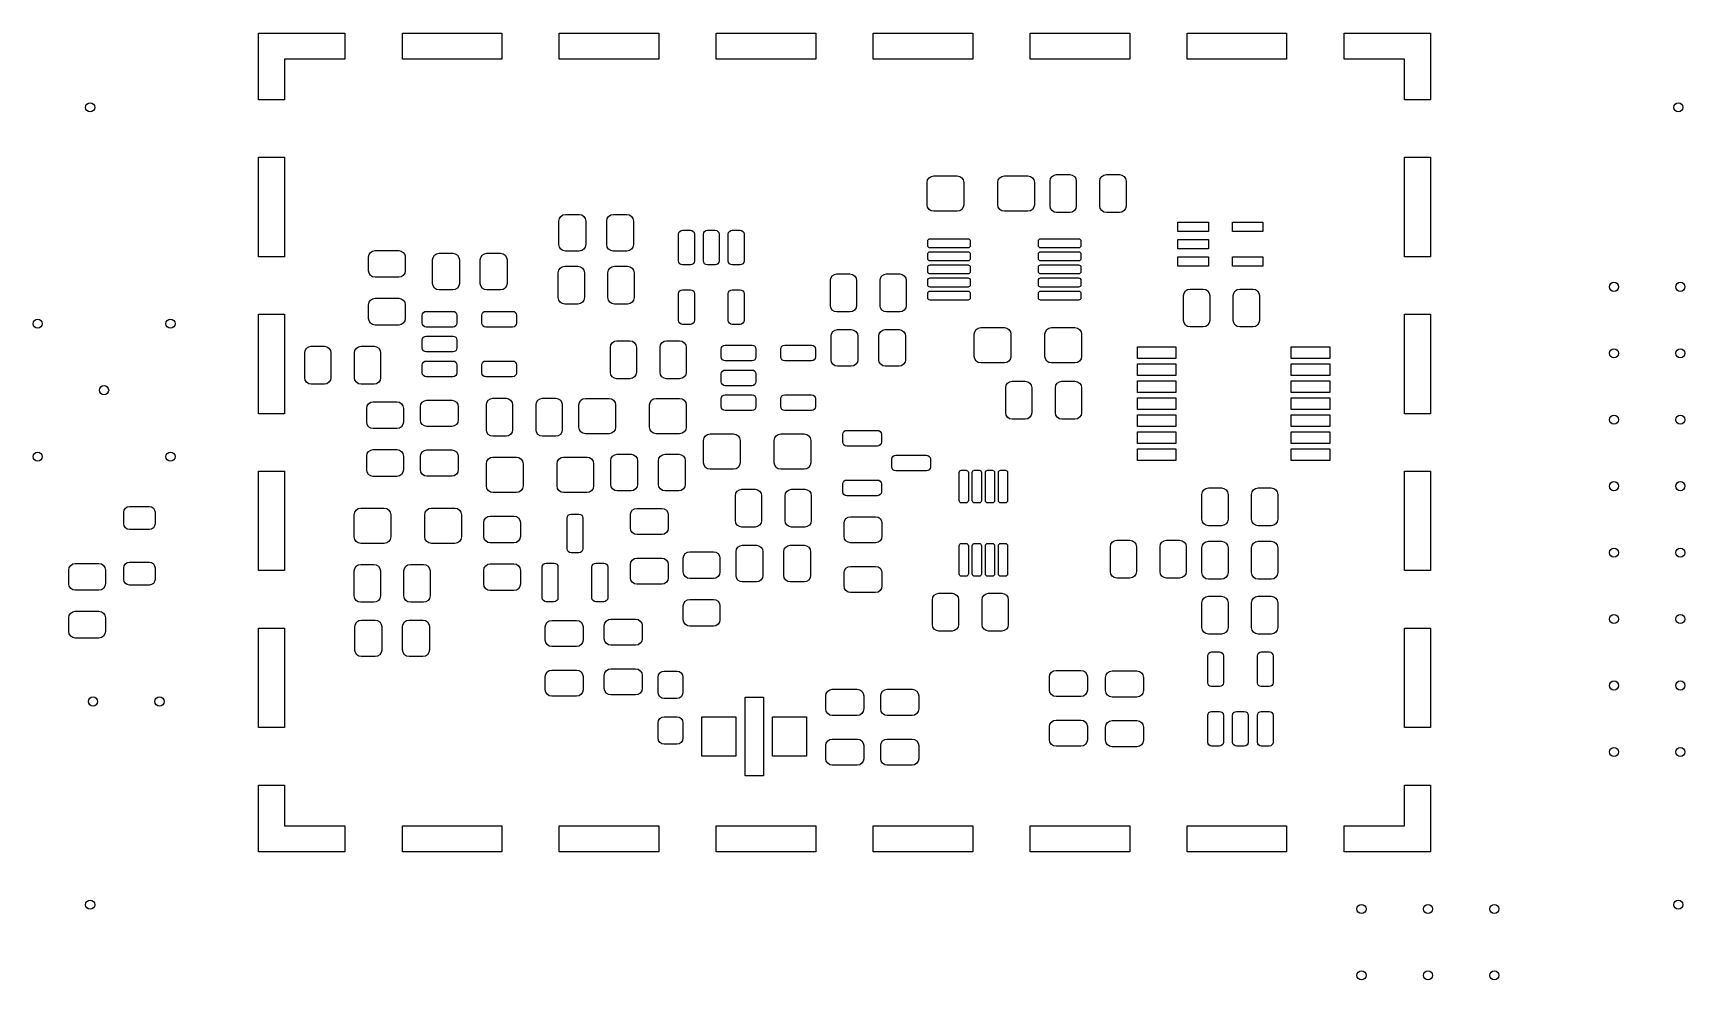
# Model space of a CAD drawing. Header units: inches. Extents: x 0.31 to 2.8, y 0.29 to 1.71.
import ezdxf

# ---------------------------------------------------------------- set-up
doc = ezdxf.new("R2010")
doc.units = ezdxf.units.IN
doc.header["$MEASUREMENT"] = 0
doc.layers.add('BLACK', color=250, linetype='CONTINUOUS')

msp = doc.modelspace()

# ---------------------------------------------------------------- linework, layer by layer
at = {"layer": 'BLACK', "linetype": 'CONTINUOUS'}
for p, q in [((0.6531, 1.6724), (0.6531, 1.7118)), ((0.6531, 1.7118), (0.6925, 1.7118)), ((0.6925, 1.7118), (0.7831, 1.7118)), ((0.7831, 1.7118), (0.7831, 1.6724)), ((0.8697, 1.6724), (0.8697, 1.7118)), ((0.8697, 1.7118), (1.0193, 1.7118)), ((1.0193, 1.7118), (1.0193, 1.6724)), ((1.1059, 1.6724), (1.1059, 1.7118)), ((1.1059, 1.7118), (1.2555, 1.7118)), ((1.2555, 1.7118), (1.2555, 1.6724)), ((1.3421, 1.6724), (1.3421, 1.7118)), ((1.3421, 1.7118), (1.4917, 1.7118)), ((1.4917, 1.7118), (1.4917, 1.6724)), ((1.5783, 1.6724), (1.5783, 1.7118)), ((1.5783, 1.7118), (1.728, 1.7118)), ((1.728, 1.7118), (1.728, 1.6724)), ((1.8146, 1.6724), (1.8146, 1.7118)), ((1.8146, 1.7118), (1.9642, 1.7118)), ((1.9642, 1.7118), (1.9642, 1.6724)), ((2.0508, 1.6724), (2.0508, 1.7118)), ((2.0508, 1.7118), (2.2004, 1.7118)), ((2.2004, 1.7118), (2.2004, 1.6724)), ((2.287, 1.6724), (2.287, 1.7118)), ((2.287, 1.7118), (2.3776, 1.7118)), ((2.3776, 1.7118), (2.4169, 1.7118)), ((2.4169, 1.7118), (2.4169, 1.6724)), ((0.6531, 1.6114), (0.6531, 1.6724)), ((0.7831, 1.6724), (0.6925, 1.6724)), ((0.6925, 1.6724), (0.6925, 1.6114)), ((1.0193, 1.6724), (0.8697, 1.6724)), ((1.2555, 1.6724), (1.1059, 1.6724)), ((1.4917, 1.6724), (1.3421, 1.6724)), ((1.728, 1.6724), (1.5783, 1.6724)), ((1.9642, 1.6724), (1.8146, 1.6724)), ((2.2004, 1.6724), (2.0508, 1.6724)), ((2.3776, 1.6724), (2.287, 1.6724)), ((2.3776, 1.6114), (2.3776, 1.6724)), ((2.4169, 1.6724), (2.4169, 1.6114)), ((0.6925, 1.6114), (0.6531, 1.6114)), ((2.4169, 1.6114), (2.3776, 1.6114)), ((0.6531, 1.3752), (0.6531, 1.5248)), ((0.6531, 1.5248), (0.6925, 1.5248)), ((0.6925, 1.5248), (0.6925, 1.3752)), ((2.3776, 1.3752), (2.3776, 1.5248)), ((2.3776, 1.5248), (2.4169, 1.5248)), ((2.4169, 1.5248), (2.4169, 1.3752)), ((1.6602, 1.4907), (1.6623, 1.4939)), ((1.6623, 1.4939), (1.6655, 1.4961)), ((1.6655, 1.4961), (1.6693, 1.4968)), ((1.6693, 1.4968), (1.7047, 1.4968)), ((1.7047, 1.4968), (1.7085, 1.4961)), ((1.7085, 1.4961), (1.7117, 1.4939)), ((1.7117, 1.4939), (1.7138, 1.4907)), ((1.7665, 1.4907), (1.7686, 1.4939)), ((1.7686, 1.4939), (1.7718, 1.4961)), ((1.7718, 1.4961), (1.7756, 1.4968)), ((1.7756, 1.4968), (1.811, 1.4968)), ((1.811, 1.4968), (1.8148, 1.4961)), ((1.8148, 1.4961), (1.818, 1.4939)), ((1.818, 1.4939), (1.8201, 1.4907)), ((1.8445, 1.4889), (1.8452, 1.4927)), ((1.8452, 1.4927), (1.8474, 1.4959)), ((1.8474, 1.4959), (1.8506, 1.498)), ((1.8506, 1.498), (1.8543, 1.4988)), ((1.8543, 1.4988), (1.874, 1.4988)), ((1.874, 1.4988), (1.8778, 1.498)), ((1.8778, 1.498), (1.881, 1.4959)), ((1.881, 1.4959), (1.8831, 1.4927)), ((1.8831, 1.4927), (1.8839, 1.4889)), ((1.9193, 1.4889), (1.92, 1.4927)), ((1.92, 1.4927), (1.9222, 1.4959)), ((1.9222, 1.4959), (1.9254, 1.498)), ((1.9254, 1.498), (1.9291, 1.4988)), ((1.9291, 1.4988), (1.9488, 1.4988)), ((1.9488, 1.4988), (1.9526, 1.498)), ((1.9526, 1.498), (1.9558, 1.4959)), ((1.9558, 1.4959), (1.9579, 1.4927)), ((1.9579, 1.4927), (1.9587, 1.4889)), ((1.6594, 1.487), (1.6602, 1.4907)), ((1.6594, 1.4535), (1.6594, 1.487)), ((1.7138, 1.4907), (1.7146, 1.487)), ((1.7146, 1.487), (1.7146, 1.4535)), ((1.7657, 1.487), (1.7665, 1.4907)), ((1.7657, 1.4535), (1.7657, 1.487)), ((1.8201, 1.4907), (1.8209, 1.487)), ((1.8209, 1.487), (1.8209, 1.4535)), ((1.8445, 1.4515), (1.8445, 1.4889)), ((1.8839, 1.4889), (1.8839, 1.4515)), ((1.9193, 1.4515), (1.9193, 1.4889)), ((1.9587, 1.4889), (1.9587, 1.4515)), ((1.6602, 1.4497), (1.6594, 1.4535)), ((1.6623, 1.4465), (1.6602, 1.4497)), ((1.6655, 1.4444), (1.6623, 1.4465)), ((1.6693, 1.4437), (1.6655, 1.4444)), ((1.7047, 1.4437), (1.6693, 1.4437)), ((1.7085, 1.4444), (1.7047, 1.4437)), ((1.7117, 1.4465), (1.7085, 1.4444)), ((1.7138, 1.4497), (1.7117, 1.4465)), ((1.7146, 1.4535), (1.7138, 1.4497)), ((1.7665, 1.4497), (1.7657, 1.4535)), ((1.7686, 1.4465), (1.7665, 1.4497)), ((1.7718, 1.4444), (1.7686, 1.4465)), ((1.7756, 1.4437), (1.7718, 1.4444)), ((1.811, 1.4437), (1.7756, 1.4437)), ((1.8148, 1.4444), (1.811, 1.4437)), ((1.818, 1.4465), (1.8148, 1.4444)), ((1.8201, 1.4497), (1.818, 1.4465)), ((1.8209, 1.4535), (1.8201, 1.4497)), ((1.8452, 1.4478), (1.8445, 1.4515)), ((1.8474, 1.4446), (1.8452, 1.4478)), ((1.8506, 1.4424), (1.8474, 1.4446)), ((1.8543, 1.4417), (1.8506, 1.4424)), ((1.8778, 1.4424), (1.874, 1.4417)), ((1.881, 1.4446), (1.8778, 1.4424)), ((1.8831, 1.4478), (1.881, 1.4446)), ((1.8839, 1.4515), (1.8831, 1.4478)), ((1.92, 1.4478), (1.9193, 1.4515)), ((1.9222, 1.4446), (1.92, 1.4478)), ((1.9254, 1.4424), (1.9222, 1.4446)), ((1.9291, 1.4417), (1.9254, 1.4424)), ((1.9526, 1.4424), (1.9488, 1.4417)), ((1.9558, 1.4446), (1.9526, 1.4424)), ((1.9579, 1.4478), (1.9558, 1.4446)), ((1.9587, 1.4515), (1.9579, 1.4478)), ((1.1053, 1.4289), (1.1061, 1.4327)), ((1.1053, 1.3935), (1.1053, 1.4289)), ((1.1061, 1.4327), (1.1082, 1.4358)), ((1.1082, 1.4358), (1.1114, 1.438)), ((1.1114, 1.438), (1.1152, 1.4387)), ((1.1152, 1.4387), (1.1358, 1.4387)), ((1.1358, 1.4387), (1.1396, 1.438)), ((1.1396, 1.438), (1.1428, 1.4358)), ((1.1428, 1.4358), (1.1449, 1.4327)), ((1.1449, 1.4327), (1.1457, 1.4289)), ((1.1457, 1.4289), (1.1457, 1.3935)), ((1.1772, 1.4289), (1.1779, 1.4327)), ((1.1772, 1.3935), (1.1772, 1.4289)), ((1.1779, 1.4327), (1.18, 1.4358)), ((1.18, 1.4358), (1.1832, 1.438)), ((1.1832, 1.438), (1.187, 1.4387)), ((1.187, 1.4387), (1.2077, 1.4387)), ((1.2077, 1.4387), (1.2114, 1.438)), ((1.2114, 1.438), (1.2146, 1.4358)), ((1.2146, 1.4358), (1.2168, 1.4327)), ((1.2168, 1.4327), (1.2175, 1.4289)), ((1.2175, 1.4289), (1.2175, 1.3935)), ((1.874, 1.4417), (1.8543, 1.4417)), ((1.9488, 1.4417), (1.9291, 1.4417)), ((2.0368, 1.4131), (2.0368, 1.4271)), ((2.0368, 1.4271), (2.0828, 1.4271)), ((2.0828, 1.4271), (2.0828, 1.4131)), ((2.1188, 1.4131), (2.1188, 1.4271)), ((2.1188, 1.4271), (2.1648, 1.4271)), ((2.1648, 1.4271), (2.1648, 1.4131)), ((1.1061, 1.3897), (1.1053, 1.3935)), ((1.1457, 1.3935), (1.1449, 1.3897)), ((1.1779, 1.3897), (1.1772, 1.3935)), ((1.2175, 1.3935), (1.2168, 1.3897)), ((1.2854, 1.4092), (1.2859, 1.4115)), ((1.2854, 1.3688), (1.2854, 1.4092)), ((1.2859, 1.4115), (1.2872, 1.4134)), ((1.2872, 1.4134), (1.2891, 1.4147)), ((1.2891, 1.4147), (1.2913, 1.4151)), ((1.2913, 1.4151), (1.3031, 1.4151)), ((1.3031, 1.4151), (1.3054, 1.4147)), ((1.3054, 1.4147), (1.3073, 1.4134)), ((1.3073, 1.4134), (1.3086, 1.4115)), ((1.3086, 1.4115), (1.3091, 1.4092)), ((1.3091, 1.4092), (1.3091, 1.3688)), ((1.3228, 1.4092), (1.3233, 1.4115)), ((1.3228, 1.3688), (1.3228, 1.4092)), ((1.3233, 1.4115), (1.3246, 1.4134)), ((1.3246, 1.4134), (1.3265, 1.4147)), ((1.3265, 1.4147), (1.3287, 1.4151)), ((1.3287, 1.4151), (1.3406, 1.4151)), ((1.3406, 1.4151), (1.3428, 1.4147)), ((1.3428, 1.4147), (1.3447, 1.4134)), ((1.3447, 1.4134), (1.346, 1.4115)), ((1.346, 1.4115), (1.3465, 1.4092)), ((1.3465, 1.4092), (1.3465, 1.3688)), ((1.3602, 1.4092), (1.3607, 1.4115)), ((1.3602, 1.3688), (1.3602, 1.4092)), ((1.3607, 1.4115), (1.362, 1.4134)), ((1.362, 1.4134), (1.3639, 1.4147)), ((1.3639, 1.4147), (1.3661, 1.4151)), ((1.3661, 1.4151), (1.378, 1.4151)), ((1.378, 1.4151), (1.3802, 1.4147)), ((1.3802, 1.4147), (1.3821, 1.4134)), ((1.3821, 1.4134), (1.3834, 1.4115)), ((1.3834, 1.4115), (1.3839, 1.4092)), ((1.3839, 1.4092), (1.3839, 1.3688)), ((1.6604, 1.3989), (1.6607, 1.4002)), ((1.6604, 1.392), (1.6604, 1.3989)), ((1.6607, 1.4002), (1.6614, 1.4013)), ((1.6614, 1.4013), (1.6626, 1.4021)), ((1.6626, 1.4021), (1.6639, 1.4023)), ((1.6639, 1.4023), (1.721, 1.4023)), ((1.721, 1.4023), (1.7223, 1.4021)), ((1.7223, 1.4021), (1.7234, 1.4013)), ((1.7234, 1.4013), (1.7241, 1.4002)), ((1.7241, 1.4002), (1.7244, 1.3989)), ((1.7244, 1.3989), (1.7244, 1.392)), ((1.8268, 1.3989), (1.827, 1.4002)), ((1.8268, 1.392), (1.8268, 1.3989)), ((1.827, 1.4002), (1.8278, 1.4013)), ((1.8278, 1.4013), (1.8289, 1.4021)), ((1.8289, 1.4021), (1.8302, 1.4023)), ((1.8302, 1.4023), (1.8873, 1.4023)), ((1.8873, 1.4023), (1.8886, 1.4021)), ((1.8886, 1.4021), (1.8897, 1.4013)), ((1.8897, 1.4013), (1.8905, 1.4002)), ((1.8905, 1.4002), (1.8907, 1.3989)), ((1.8907, 1.3989), (1.8907, 1.392)), ((2.0828, 1.4131), (2.0368, 1.4131)), ((2.0368, 1.3871), (2.0368, 1.4011)), ((2.0368, 1.4011), (2.0828, 1.4011)), ((2.0828, 1.4011), (2.0828, 1.3871)), ((2.1648, 1.4131), (2.1188, 1.4131)), ((0.6925, 1.3752), (0.6531, 1.3752)), ((0.8189, 1.3748), (0.8196, 1.3785)), ((0.8189, 1.3541), (0.8189, 1.3748)), ((0.8196, 1.3785), (0.8218, 1.3817)), ((0.8218, 1.3817), (0.825, 1.3838)), ((0.825, 1.3838), (0.8287, 1.3846)), ((0.8287, 1.3846), (0.8642, 1.3846)), ((0.8642, 1.3846), (0.8679, 1.3838)), ((0.8679, 1.3838), (0.8711, 1.3817)), ((0.8711, 1.3817), (0.8733, 1.3785)), ((0.8733, 1.3785), (0.874, 1.3748)), ((0.874, 1.3748), (0.874, 1.3541)), ((0.9152, 1.3705), (0.9159, 1.3742)), ((0.9152, 1.335), (0.9152, 1.3705)), ((0.9159, 1.3742), (0.918, 1.3774)), ((0.918, 1.3774), (0.9212, 1.3796)), ((0.9212, 1.3796), (0.925, 1.3803)), ((0.925, 1.3803), (0.9457, 1.3803)), ((0.9457, 1.3803), (0.9494, 1.3796)), ((0.9494, 1.3796), (0.9526, 1.3774)), ((0.9526, 1.3774), (0.9548, 1.3742)), ((0.9548, 1.3742), (0.9555, 1.3705)), ((0.9555, 1.3705), (0.9555, 1.335)), ((0.987, 1.3705), (0.9878, 1.3742)), ((0.987, 1.335), (0.987, 1.3705)), ((0.9878, 1.3742), (0.9899, 1.3774)), ((0.9899, 1.3774), (0.9931, 1.3796)), ((0.9931, 1.3796), (0.9969, 1.3803)), ((0.9969, 1.3803), (1.0175, 1.3803)), ((1.0175, 1.3803), (1.0213, 1.3796)), ((1.0213, 1.3796), (1.0245, 1.3774)), ((1.0245, 1.3774), (1.0266, 1.3742)), ((1.0266, 1.3742), (1.0274, 1.3705)), ((1.0274, 1.3705), (1.0274, 1.335)), ((1.1082, 1.3865), (1.1061, 1.3897)), ((1.1114, 1.3844), (1.1082, 1.3865)), ((1.1152, 1.3836), (1.1114, 1.3844)), ((1.1358, 1.3836), (1.1152, 1.3836)), ((1.1396, 1.3844), (1.1358, 1.3836)), ((1.1428, 1.3865), (1.1396, 1.3844)), ((1.1449, 1.3897), (1.1428, 1.3865)), ((1.18, 1.3865), (1.1779, 1.3897)), ((1.1832, 1.3844), (1.18, 1.3865)), ((1.187, 1.3836), (1.1832, 1.3844)), ((1.2077, 1.3836), (1.187, 1.3836)), ((1.2114, 1.3844), (1.2077, 1.3836)), ((1.2146, 1.3865), (1.2114, 1.3844)), ((1.2168, 1.3897), (1.2146, 1.3865)), ((1.2859, 1.3666), (1.2854, 1.3688)), ((1.3091, 1.3688), (1.3086, 1.3666)), ((1.3233, 1.3666), (1.3228, 1.3688)), ((1.3465, 1.3688), (1.346, 1.3666)), ((1.3607, 1.3666), (1.3602, 1.3688)), ((1.3839, 1.3688), (1.3834, 1.3666)), ((1.6607, 1.3907), (1.6604, 1.392)), ((1.6604, 1.3792), (1.6607, 1.3805)), ((1.6604, 1.3723), (1.6604, 1.3792)), ((1.6607, 1.371), (1.6604, 1.3723)), ((1.6614, 1.3895), (1.6607, 1.3907)), ((1.6607, 1.3805), (1.6614, 1.3816)), ((1.6614, 1.3699), (1.6607, 1.371)), ((1.6626, 1.3888), (1.6614, 1.3895)), ((1.6614, 1.3816), (1.6626, 1.3824)), ((1.6626, 1.3691), (1.6614, 1.3699)), ((1.6639, 1.3885), (1.6626, 1.3888)), ((1.6626, 1.3824), (1.6639, 1.3826)), ((1.6639, 1.3688), (1.6626, 1.3691)), ((1.721, 1.3885), (1.6639, 1.3885)), ((1.6639, 1.3826), (1.721, 1.3826)), ((1.721, 1.3688), (1.6639, 1.3688)), ((1.7223, 1.3888), (1.721, 1.3885)), ((1.721, 1.3826), (1.7223, 1.3824)), ((1.7223, 1.3691), (1.721, 1.3688)), ((1.7234, 1.3895), (1.7223, 1.3888)), ((1.7223, 1.3824), (1.7234, 1.3816)), ((1.7234, 1.3699), (1.7223, 1.3691)), ((1.7241, 1.3907), (1.7234, 1.3895)), ((1.7234, 1.3816), (1.7241, 1.3805)), ((1.7241, 1.371), (1.7234, 1.3699)), ((1.7244, 1.392), (1.7241, 1.3907)), ((1.7241, 1.3805), (1.7244, 1.3792)), ((1.7244, 1.3723), (1.7241, 1.371)), ((1.7244, 1.3792), (1.7244, 1.3723)), ((1.827, 1.3907), (1.8268, 1.392)), ((1.8268, 1.3792), (1.827, 1.3805)), ((1.8268, 1.3723), (1.8268, 1.3792)), ((1.827, 1.371), (1.8268, 1.3723)), ((1.8278, 1.3895), (1.827, 1.3907)), ((1.827, 1.3805), (1.8278, 1.3816)), ((1.8278, 1.3699), (1.827, 1.371)), ((1.8289, 1.3888), (1.8278, 1.3895)), ((1.8278, 1.3816), (1.8289, 1.3824)), ((1.8289, 1.3691), (1.8278, 1.3699)), ((1.8302, 1.3885), (1.8289, 1.3888)), ((1.8289, 1.3824), (1.8302, 1.3826)), ((1.8302, 1.3688), (1.8289, 1.3691)), ((1.8873, 1.3885), (1.8302, 1.3885)), ((1.8302, 1.3826), (1.8873, 1.3826)), ((1.8873, 1.3688), (1.8302, 1.3688)), ((1.8886, 1.3888), (1.8873, 1.3885)), ((1.8873, 1.3826), (1.8886, 1.3824)), ((1.8886, 1.3691), (1.8873, 1.3688)), ((1.8897, 1.3895), (1.8886, 1.3888)), ((1.8886, 1.3824), (1.8897, 1.3816)), ((1.8897, 1.3699), (1.8886, 1.3691)), ((1.8905, 1.3907), (1.8897, 1.3895)), ((1.8897, 1.3816), (1.8905, 1.3805)), ((1.8905, 1.371), (1.8897, 1.3699)), ((1.8907, 1.392), (1.8905, 1.3907)), ((1.8905, 1.3805), (1.8907, 1.3792)), ((1.8907, 1.3723), (1.8905, 1.371)), ((1.8907, 1.3792), (1.8907, 1.3723)), ((2.0828, 1.3871), (2.0368, 1.3871)), ((2.0368, 1.3611), (2.0368, 1.3751)), ((2.0368, 1.3751), (2.0828, 1.3751)), ((2.0828, 1.3751), (2.0828, 1.3611)), ((2.1188, 1.3611), (2.1188, 1.3751)), ((2.1188, 1.3751), (2.1648, 1.3751)), ((2.1648, 1.3751), (2.1648, 1.3611)), ((2.4169, 1.3752), (2.3776, 1.3752)), ((0.8196, 1.3503), (0.8189, 1.3541)), ((0.8218, 1.3471), (0.8196, 1.3503)), ((0.825, 1.345), (0.8218, 1.3471)), ((0.8287, 1.3442), (0.825, 1.345)), ((0.8642, 1.3442), (0.8287, 1.3442)), ((0.8679, 1.345), (0.8642, 1.3442)), ((0.8711, 1.3471), (0.8679, 1.345)), ((0.8733, 1.3503), (0.8711, 1.3471)), ((0.874, 1.3541), (0.8733, 1.3503)), ((1.1043, 1.3511), (1.1051, 1.3549)), ((1.1043, 1.3137), (1.1043, 1.3511)), ((1.1051, 1.3549), (1.1072, 1.3581)), ((1.1072, 1.3581), (1.1104, 1.3602)), ((1.1104, 1.3602), (1.1142, 1.361)), ((1.1142, 1.361), (1.1339, 1.361)), ((1.1339, 1.361), (1.1376, 1.3602)), ((1.1376, 1.3602), (1.1408, 1.3581)), ((1.1408, 1.3581), (1.143, 1.3549)), ((1.143, 1.3549), (1.1437, 1.3511)), ((1.1437, 1.3511), (1.1437, 1.3137)), ((1.1791, 1.3511), (1.1799, 1.3549)), ((1.1791, 1.3137), (1.1791, 1.3511)), ((1.1799, 1.3549), (1.182, 1.3581)), ((1.182, 1.3581), (1.1852, 1.3602)), ((1.1852, 1.3602), (1.189, 1.361)), ((1.189, 1.361), (1.2087, 1.361)), ((1.2087, 1.361), (1.2124, 1.3602)), ((1.2124, 1.3602), (1.2156, 1.3581)), ((1.2156, 1.3581), (1.2178, 1.3549)), ((1.2178, 1.3549), (1.2185, 1.3511)), ((1.2185, 1.3511), (1.2185, 1.3137)), ((1.2872, 1.3647), (1.2859, 1.3666)), ((1.2891, 1.3634), (1.2872, 1.3647)), ((1.2913, 1.3629), (1.2891, 1.3634)), ((1.3031, 1.3629), (1.2913, 1.3629)), ((1.3054, 1.3634), (1.3031, 1.3629)), ((1.3073, 1.3647), (1.3054, 1.3634)), ((1.3086, 1.3666), (1.3073, 1.3647)), ((1.3246, 1.3647), (1.3233, 1.3666)), ((1.3265, 1.3634), (1.3246, 1.3647)), ((1.3287, 1.3629), (1.3265, 1.3634)), ((1.3406, 1.3629), (1.3287, 1.3629)), ((1.3428, 1.3634), (1.3406, 1.3629)), ((1.3447, 1.3647), (1.3428, 1.3634)), ((1.346, 1.3666), (1.3447, 1.3647)), ((1.362, 1.3647), (1.3607, 1.3666)), ((1.3639, 1.3634), (1.362, 1.3647)), ((1.3661, 1.3629), (1.3639, 1.3634)), ((1.378, 1.3629), (1.3661, 1.3629)), ((1.3802, 1.3634), (1.378, 1.3629)), ((1.3821, 1.3647), (1.3802, 1.3634)), ((1.3834, 1.3666), (1.3821, 1.3647)), ((1.5138, 1.3393), (1.5145, 1.3431)), ((1.5145, 1.3431), (1.5167, 1.3463)), ((1.5167, 1.3463), (1.5199, 1.3484)), ((1.5199, 1.3484), (1.5236, 1.3492)), ((1.5236, 1.3492), (1.5433, 1.3492)), ((1.5433, 1.3492), (1.5471, 1.3484)), ((1.5471, 1.3484), (1.5503, 1.3463)), ((1.5503, 1.3463), (1.5524, 1.3431)), ((1.5524, 1.3431), (1.5531, 1.3393)), ((1.5886, 1.3393), (1.5893, 1.3431)), ((1.5893, 1.3431), (1.5915, 1.3463)), ((1.5915, 1.3463), (1.5947, 1.3484)), ((1.5947, 1.3484), (1.5984, 1.3492)), ((1.5984, 1.3492), (1.6181, 1.3492)), ((1.6181, 1.3492), (1.6219, 1.3484)), ((1.6219, 1.3484), (1.6251, 1.3463)), ((1.6251, 1.3463), (1.6272, 1.3431)), ((1.6272, 1.3431), (1.628, 1.3393)), ((1.6604, 1.3595), (1.6607, 1.3608)), ((1.6604, 1.3526), (1.6604, 1.3595)), ((1.6607, 1.3513), (1.6604, 1.3526)), ((1.6607, 1.3608), (1.6614, 1.3619)), ((1.6614, 1.3502), (1.6607, 1.3513)), ((1.6614, 1.3619), (1.6626, 1.3627)), ((1.6626, 1.3494), (1.6614, 1.3502)), ((1.6614, 1.3422), (1.6626, 1.343)), ((1.6626, 1.3627), (1.6639, 1.3629)), ((1.6639, 1.3492), (1.6626, 1.3494)), ((1.6626, 1.343), (1.6639, 1.3433)), ((1.6639, 1.3629), (1.721, 1.3629)), ((1.721, 1.3492), (1.6639, 1.3492)), ((1.6639, 1.3433), (1.721, 1.3433)), ((1.721, 1.3629), (1.7223, 1.3627)), ((1.7223, 1.3494), (1.721, 1.3492)), ((1.721, 1.3433), (1.7223, 1.343)), ((1.7223, 1.3627), (1.7234, 1.3619)), ((1.7234, 1.3502), (1.7223, 1.3494)), ((1.7223, 1.343), (1.7234, 1.3422)), ((1.7234, 1.3619), (1.7241, 1.3608)), ((1.7241, 1.3513), (1.7234, 1.3502)), ((1.7241, 1.3608), (1.7244, 1.3595)), ((1.7244, 1.3526), (1.7241, 1.3513)), ((1.7244, 1.3595), (1.7244, 1.3526)), ((1.8268, 1.3595), (1.827, 1.3608)), ((1.8268, 1.3526), (1.8268, 1.3595)), ((1.827, 1.3513), (1.8268, 1.3526)), ((1.827, 1.3608), (1.8278, 1.3619)), ((1.8278, 1.3502), (1.827, 1.3513)), ((1.8278, 1.3619), (1.8289, 1.3627)), ((1.8289, 1.3494), (1.8278, 1.3502)), ((1.8278, 1.3422), (1.8289, 1.343)), ((1.8289, 1.3627), (1.8302, 1.3629)), ((1.8302, 1.3492), (1.8289, 1.3494)), ((1.8289, 1.343), (1.8302, 1.3433)), ((1.8302, 1.3629), (1.8873, 1.3629)), ((1.8873, 1.3492), (1.8302, 1.3492)), ((1.8302, 1.3433), (1.8873, 1.3433)), ((1.8873, 1.3629), (1.8886, 1.3627)), ((1.8886, 1.3494), (1.8873, 1.3492)), ((1.8873, 1.3433), (1.8886, 1.343)), ((1.8886, 1.3627), (1.8897, 1.3619)), ((1.8897, 1.3502), (1.8886, 1.3494)), ((1.8886, 1.343), (1.8897, 1.3422)), ((1.8897, 1.3619), (1.8905, 1.3608)), ((1.8905, 1.3513), (1.8897, 1.3502)), ((1.8905, 1.3608), (1.8907, 1.3595)), ((1.8907, 1.3526), (1.8905, 1.3513)), ((1.8907, 1.3595), (1.8907, 1.3526)), ((2.0828, 1.3611), (2.0368, 1.3611)), ((2.1648, 1.3611), (2.1188, 1.3611)), ((0.9159, 1.3313), (0.9152, 1.335)), ((0.918, 1.3281), (0.9159, 1.3313)), ((0.9212, 1.3259), (0.918, 1.3281)), ((0.925, 1.3252), (0.9212, 1.3259)), ((0.9457, 1.3252), (0.925, 1.3252)), ((0.9494, 1.3259), (0.9457, 1.3252)), ((0.9526, 1.3281), (0.9494, 1.3259)), ((0.9548, 1.3313), (0.9526, 1.3281)), ((0.9555, 1.335), (0.9548, 1.3313)), ((0.9878, 1.3313), (0.987, 1.335)), ((0.9899, 1.3281), (0.9878, 1.3313)), ((0.9931, 1.3259), (0.9899, 1.3281)), ((0.9969, 1.3252), (0.9931, 1.3259)), ((1.0175, 1.3252), (0.9969, 1.3252)), ((1.0213, 1.3259), (1.0175, 1.3252)), ((1.0245, 1.3281), (1.0213, 1.3259)), ((1.0266, 1.3313), (1.0245, 1.3281)), ((1.0274, 1.335), (1.0266, 1.3313)), ((1.2854, 1.3196), (1.2859, 1.3219)), ((1.2854, 1.2793), (1.2854, 1.3196)), ((1.2859, 1.3219), (1.2872, 1.3238)), ((1.2872, 1.3238), (1.2891, 1.3251)), ((1.2891, 1.3251), (1.2913, 1.3255)), ((1.2913, 1.3255), (1.3031, 1.3255)), ((1.3031, 1.3255), (1.3054, 1.3251)), ((1.3054, 1.3251), (1.3073, 1.3238)), ((1.3073, 1.3238), (1.3086, 1.3219)), ((1.3086, 1.3219), (1.3091, 1.3196)), ((1.3091, 1.3196), (1.3091, 1.2793)), ((1.3602, 1.3196), (1.3607, 1.3219)), ((1.3602, 1.2793), (1.3602, 1.3196)), ((1.3607, 1.3219), (1.362, 1.3238)), ((1.362, 1.3238), (1.3639, 1.3251)), ((1.3639, 1.3251), (1.3661, 1.3255)), ((1.3661, 1.3255), (1.378, 1.3255)), ((1.378, 1.3255), (1.3802, 1.3251)), ((1.3802, 1.3251), (1.3821, 1.3238)), ((1.3821, 1.3238), (1.3834, 1.3219)), ((1.3834, 1.3219), (1.3839, 1.3196)), ((1.3839, 1.3196), (1.3839, 1.2793)), ((1.5138, 1.3019), (1.5138, 1.3393)), ((1.5531, 1.3393), (1.5531, 1.3019)), ((1.5886, 1.3019), (1.5886, 1.3393)), ((1.628, 1.3393), (1.628, 1.3019)), ((1.6604, 1.3398), (1.6607, 1.3411)), ((1.6604, 1.3329), (1.6604, 1.3398)), ((1.6607, 1.3316), (1.6604, 1.3329)), ((1.6604, 1.3201), (1.6607, 1.3214)), ((1.6604, 1.3132), (1.6604, 1.3201)), ((1.6607, 1.3411), (1.6614, 1.3422)), ((1.6614, 1.3305), (1.6607, 1.3316)), ((1.6607, 1.3214), (1.6614, 1.3226)), ((1.6626, 1.3297), (1.6614, 1.3305)), ((1.6614, 1.3226), (1.6626, 1.3233)), ((1.6639, 1.3295), (1.6626, 1.3297)), ((1.6626, 1.3233), (1.6639, 1.3236)), ((1.721, 1.3295), (1.6639, 1.3295)), ((1.6639, 1.3236), (1.721, 1.3236)), ((1.7223, 1.3297), (1.721, 1.3295)), ((1.721, 1.3236), (1.7223, 1.3233)), ((1.7234, 1.3305), (1.7223, 1.3297)), ((1.7223, 1.3233), (1.7234, 1.3226)), ((1.7234, 1.3422), (1.7241, 1.3411)), ((1.7241, 1.3316), (1.7234, 1.3305)), ((1.7234, 1.3226), (1.7241, 1.3214)), ((1.7241, 1.3411), (1.7244, 1.3398)), ((1.7244, 1.3329), (1.7241, 1.3316)), ((1.7241, 1.3214), (1.7244, 1.3201)), ((1.7244, 1.3398), (1.7244, 1.3329)), ((1.7244, 1.3201), (1.7244, 1.3132)), ((1.8268, 1.3398), (1.827, 1.3411)), ((1.8268, 1.3329), (1.8268, 1.3398)), ((1.827, 1.3316), (1.8268, 1.3329)), ((1.8268, 1.3201), (1.827, 1.3214)), ((1.8268, 1.3132), (1.8268, 1.3201)), ((1.827, 1.3411), (1.8278, 1.3422)), ((1.8278, 1.3305), (1.827, 1.3316)), ((1.827, 1.3214), (1.8278, 1.3226)), ((1.8289, 1.3297), (1.8278, 1.3305)), ((1.8278, 1.3226), (1.8289, 1.3233)), ((1.8302, 1.3295), (1.8289, 1.3297)), ((1.8289, 1.3233), (1.8302, 1.3236)), ((1.8873, 1.3295), (1.8302, 1.3295)), ((1.8302, 1.3236), (1.8873, 1.3236)), ((1.8886, 1.3297), (1.8873, 1.3295)), ((1.8873, 1.3236), (1.8886, 1.3233)), ((1.8897, 1.3305), (1.8886, 1.3297)), ((1.8886, 1.3233), (1.8897, 1.3226)), ((1.8897, 1.3422), (1.8905, 1.3411)), ((1.8905, 1.3316), (1.8897, 1.3305)), ((1.8897, 1.3226), (1.8905, 1.3214)), ((1.8905, 1.3411), (1.8907, 1.3398)), ((1.8907, 1.3329), (1.8905, 1.3316)), ((1.8905, 1.3214), (1.8907, 1.3201)), ((1.8907, 1.3398), (1.8907, 1.3329)), ((1.8907, 1.3201), (1.8907, 1.3132)), ((2.0453, 1.3167), (2.046, 1.3205)), ((2.046, 1.3205), (2.0482, 1.3237)), ((2.0482, 1.3237), (2.0514, 1.3258)), ((2.0514, 1.3258), (2.0551, 1.3266)), ((2.0551, 1.3266), (2.0748, 1.3266)), ((2.0748, 1.3266), (2.0786, 1.3258)), ((2.0786, 1.3258), (2.0818, 1.3237)), ((2.0818, 1.3237), (2.0839, 1.3205)), ((2.0839, 1.3205), (2.0847, 1.3167)), ((2.1201, 1.3167), (2.1208, 1.3205)), ((2.1208, 1.3205), (2.123, 1.3237)), ((2.123, 1.3237), (2.1262, 1.3258)), ((2.1262, 1.3258), (2.1299, 1.3266)), ((2.1299, 1.3266), (2.1496, 1.3266)), ((2.1496, 1.3266), (2.1534, 1.3258)), ((2.1534, 1.3258), (2.1566, 1.3237)), ((2.1566, 1.3237), (2.1587, 1.3205)), ((2.1587, 1.3205), (2.1595, 1.3167)), ((0.8189, 1.3029), (0.8196, 1.3067)), ((0.8189, 1.2822), (0.8189, 1.3029)), ((0.8196, 1.3067), (0.8218, 1.3099)), ((0.8218, 1.3099), (0.825, 1.312)), ((0.825, 1.312), (0.8287, 1.3127)), ((0.8287, 1.3127), (0.8642, 1.3127)), ((0.8642, 1.3127), (0.8679, 1.312)), ((0.8679, 1.312), (0.8711, 1.3099)), ((0.8711, 1.3099), (0.8733, 1.3067)), ((0.8733, 1.3067), (0.874, 1.3029)), ((0.874, 1.3029), (0.874, 1.2822)), ((0.9034, 1.2926), (0.9056, 1.293)), ((0.9056, 1.293), (0.946, 1.293)), ((0.946, 1.293), (0.9482, 1.2926)), ((0.9929, 1.2926), (0.9952, 1.293)), ((0.9952, 1.293), (1.0355, 1.293)), ((1.0355, 1.293), (1.0378, 1.2926)), ((1.1051, 1.31), (1.1043, 1.3137)), ((1.1072, 1.3068), (1.1051, 1.31)), ((1.1104, 1.3046), (1.1072, 1.3068)), ((1.1142, 1.3039), (1.1104, 1.3046)), ((1.1339, 1.3039), (1.1142, 1.3039)), ((1.1376, 1.3046), (1.1339, 1.3039)), ((1.1408, 1.3068), (1.1376, 1.3046)), ((1.143, 1.31), (1.1408, 1.3068)), ((1.1437, 1.3137), (1.143, 1.31)), ((1.1799, 1.31), (1.1791, 1.3137)), ((1.182, 1.3068), (1.1799, 1.31)), ((1.1852, 1.3046), (1.182, 1.3068)), ((1.189, 1.3039), (1.1852, 1.3046)), ((1.2087, 1.3039), (1.189, 1.3039)), ((1.2124, 1.3046), (1.2087, 1.3039)), ((1.2156, 1.3068), (1.2124, 1.3046)), ((1.2178, 1.31), (1.2156, 1.3068)), ((1.2185, 1.3137), (1.2178, 1.31)), ((1.5145, 1.2982), (1.5138, 1.3019)), ((1.5167, 1.295), (1.5145, 1.2982)), ((1.5199, 1.2928), (1.5167, 1.295)), ((1.5236, 1.2921), (1.5199, 1.2928)), ((1.5471, 1.2928), (1.5433, 1.2921)), ((1.5503, 1.295), (1.5471, 1.2928)), ((1.5524, 1.2982), (1.5503, 1.295)), ((1.5531, 1.3019), (1.5524, 1.2982)), ((1.5893, 1.2982), (1.5886, 1.3019)), ((1.5915, 1.295), (1.5893, 1.2982)), ((1.5947, 1.2928), (1.5915, 1.295)), ((1.5984, 1.2921), (1.5947, 1.2928)), ((1.6219, 1.2928), (1.6181, 1.2921)), ((1.6251, 1.295), (1.6219, 1.2928)), ((1.6272, 1.2982), (1.6251, 1.295)), ((1.628, 1.3019), (1.6272, 1.2982)), ((1.6607, 1.3119), (1.6604, 1.3132)), ((1.6614, 1.3108), (1.6607, 1.3119)), ((1.6626, 1.3101), (1.6614, 1.3108)), ((1.6639, 1.3098), (1.6626, 1.3101)), ((1.721, 1.3098), (1.6639, 1.3098)), ((1.7223, 1.3101), (1.721, 1.3098)), ((1.7234, 1.3108), (1.7223, 1.3101)), ((1.7241, 1.3119), (1.7234, 1.3108)), ((1.7244, 1.3132), (1.7241, 1.3119)), ((1.827, 1.3119), (1.8268, 1.3132)), ((1.8278, 1.3108), (1.827, 1.3119)), ((1.8289, 1.3101), (1.8278, 1.3108)), ((1.8302, 1.3098), (1.8289, 1.3101)), ((1.8873, 1.3098), (1.8302, 1.3098)), ((1.8886, 1.3101), (1.8873, 1.3098)), ((1.8897, 1.3108), (1.8886, 1.3101)), ((1.8905, 1.3119), (1.8897, 1.3108)), ((1.8907, 1.3132), (1.8905, 1.3119)), ((2.0453, 1.2793), (2.0453, 1.3167)), ((2.0847, 1.3167), (2.0847, 1.2793)), ((2.1201, 1.2793), (2.1201, 1.3167)), ((2.1595, 1.3167), (2.1595, 1.2793)), ((0.6531, 1.139), (0.6531, 1.2886)), ((0.6531, 1.2886), (0.6925, 1.2886)), ((0.6925, 1.2886), (0.6925, 1.139)), ((0.8196, 1.2785), (0.8189, 1.2822)), ((0.8218, 1.2753), (0.8196, 1.2785)), ((0.825, 1.2731), (0.8218, 1.2753)), ((0.8287, 1.2724), (0.825, 1.2731)), ((0.8642, 1.2724), (0.8287, 1.2724)), ((0.8679, 1.2731), (0.8642, 1.2724)), ((0.8711, 1.2753), (0.8679, 1.2731)), ((0.8733, 1.2785), (0.8711, 1.2753)), ((0.874, 1.2822), (0.8733, 1.2785)), ((0.8997, 1.2871), (0.9002, 1.2894)), ((0.8997, 1.2753), (0.8997, 1.2871)), ((0.9002, 1.273), (0.8997, 1.2753)), ((0.9002, 1.2894), (0.9014, 1.2913)), ((0.9014, 1.2711), (0.9002, 1.273)), ((0.9014, 1.2913), (0.9034, 1.2926)), ((0.9034, 1.2698), (0.9014, 1.2711)), ((0.9056, 1.2694), (0.9034, 1.2698)), ((0.946, 1.2694), (0.9056, 1.2694)), ((0.9482, 1.2698), (0.946, 1.2694)), ((0.9482, 1.2926), (0.9501, 1.2913)), ((0.9501, 1.2711), (0.9482, 1.2698)), ((0.9501, 1.2913), (0.9514, 1.2894)), ((0.9514, 1.273), (0.9501, 1.2711)), ((0.9514, 1.2894), (0.9519, 1.2871)), ((0.9519, 1.2753), (0.9514, 1.273)), ((0.9519, 1.2871), (0.9519, 1.2753)), ((0.9893, 1.2871), (0.9897, 1.2894)), ((0.9893, 1.2753), (0.9893, 1.2871)), ((0.9897, 1.273), (0.9893, 1.2753)), ((0.9897, 1.2894), (0.991, 1.2913)), ((0.991, 1.2711), (0.9897, 1.273)), ((0.991, 1.2913), (0.9929, 1.2926)), ((0.9929, 1.2698), (0.991, 1.2711)), ((0.9952, 1.2694), (0.9929, 1.2698)), ((1.0355, 1.2694), (0.9952, 1.2694)), ((1.0378, 1.2698), (1.0355, 1.2694)), ((1.0378, 1.2926), (1.0397, 1.2913)), ((1.0397, 1.2711), (1.0378, 1.2698)), ((1.0397, 1.2913), (1.041, 1.2894)), ((1.041, 1.273), (1.0397, 1.2711)), ((1.041, 1.2894), (1.0414, 1.2871)), ((1.0414, 1.2753), (1.041, 1.273)), ((1.0414, 1.2871), (1.0414, 1.2753)), ((1.2859, 1.277), (1.2854, 1.2793)), ((1.2872, 1.2751), (1.2859, 1.277)), ((1.2891, 1.2738), (1.2872, 1.2751)), ((1.2913, 1.2734), (1.2891, 1.2738)), ((1.3031, 1.2734), (1.2913, 1.2734)), ((1.3054, 1.2738), (1.3031, 1.2734)), ((1.3073, 1.2751), (1.3054, 1.2738)), ((1.3086, 1.277), (1.3073, 1.2751)), ((1.3091, 1.2793), (1.3086, 1.277)), ((1.3607, 1.277), (1.3602, 1.2793)), ((1.362, 1.2751), (1.3607, 1.277)), ((1.3639, 1.2738), (1.362, 1.2751)), ((1.3661, 1.2734), (1.3639, 1.2738)), ((1.378, 1.2734), (1.3661, 1.2734)), ((1.3802, 1.2738), (1.378, 1.2734)), ((1.3821, 1.2751), (1.3802, 1.2738)), ((1.3834, 1.277), (1.3821, 1.2751)), ((1.3839, 1.2793), (1.3834, 1.277)), ((1.5433, 1.2921), (1.5236, 1.2921)), ((1.6181, 1.2921), (1.5984, 1.2921)), ((1.7364, 1.2677), (1.7402, 1.2685)), ((1.7402, 1.2685), (1.7756, 1.2685)), ((1.7756, 1.2685), (1.7794, 1.2677)), ((1.8427, 1.2677), (1.8465, 1.2685)), ((1.8465, 1.2685), (1.8819, 1.2685)), ((1.8819, 1.2685), (1.8857, 1.2677)), ((2.046, 1.2755), (2.0453, 1.2793)), ((2.0482, 1.2723), (2.046, 1.2755)), ((2.0514, 1.2702), (2.0482, 1.2723)), ((2.0551, 1.2695), (2.0514, 1.2702)), ((2.0748, 1.2695), (2.0551, 1.2695)), ((2.0786, 1.2702), (2.0748, 1.2695)), ((2.0818, 1.2723), (2.0786, 1.2702)), ((2.0839, 1.2755), (2.0818, 1.2723)), ((2.0847, 1.2793), (2.0839, 1.2755)), ((2.1208, 1.2755), (2.1201, 1.2793)), ((2.123, 1.2723), (2.1208, 1.2755)), ((2.1262, 1.2702), (2.123, 1.2723)), ((2.1299, 1.2695), (2.1262, 1.2702)), ((2.1496, 1.2695), (2.1299, 1.2695)), ((2.1534, 1.2702), (2.1496, 1.2695)), ((2.1566, 1.2723), (2.1534, 1.2702)), ((2.1587, 1.2755), (2.1566, 1.2723)), ((2.1595, 1.2793), (2.1587, 1.2755)), ((2.3776, 1.139), (2.3776, 1.2886)), ((2.3776, 1.2886), (2.4169, 1.2886)), ((2.4169, 1.2886), (2.4169, 1.139)), ((0.8997, 1.2497), (0.9002, 1.252)), ((0.8997, 1.2379), (0.8997, 1.2497)), ((0.9002, 1.252), (0.9014, 1.2539)), ((0.9014, 1.2539), (0.9034, 1.2552)), ((0.9034, 1.2552), (0.9056, 1.2556)), ((0.9056, 1.2556), (0.946, 1.2556)), ((0.946, 1.2556), (0.9482, 1.2552)), ((0.9482, 1.2552), (0.9501, 1.2539)), ((0.9501, 1.2539), (0.9514, 1.252)), ((0.9514, 1.252), (0.9519, 1.2497)), ((0.9519, 1.2497), (0.9519, 1.2379)), ((1.1834, 1.2425), (1.1856, 1.2457)), ((1.1856, 1.2457), (1.1888, 1.2479)), ((1.1888, 1.2479), (1.1925, 1.2486)), ((1.1925, 1.2486), (1.2122, 1.2486)), ((1.2122, 1.2486), (1.216, 1.2479)), ((1.216, 1.2479), (1.2192, 1.2457)), ((1.2192, 1.2457), (1.2213, 1.2425)), ((1.2582, 1.2425), (1.2604, 1.2457)), ((1.2604, 1.2457), (1.2636, 1.2479)), ((1.2636, 1.2479), (1.2673, 1.2486)), ((1.2673, 1.2486), (1.287, 1.2486)), ((1.287, 1.2486), (1.2908, 1.2479)), ((1.2908, 1.2479), (1.294, 1.2457)), ((1.294, 1.2457), (1.2961, 1.2425)), ((1.5148, 1.2557), (1.5155, 1.2594)), ((1.5148, 1.2202), (1.5148, 1.2557)), ((1.5155, 1.2594), (1.5176, 1.2626)), ((1.5176, 1.2626), (1.5208, 1.2648)), ((1.5208, 1.2648), (1.5246, 1.2655)), ((1.5246, 1.2655), (1.5453, 1.2655)), ((1.5453, 1.2655), (1.549, 1.2648)), ((1.549, 1.2648), (1.5522, 1.2626)), ((1.5522, 1.2626), (1.5544, 1.2594)), ((1.5544, 1.2594), (1.5551, 1.2557)), ((1.5551, 1.2557), (1.5551, 1.2202)), ((1.5866, 1.2557), (1.5874, 1.2594)), ((1.5866, 1.2202), (1.5866, 1.2557)), ((1.5874, 1.2594), (1.5895, 1.2626)), ((1.5895, 1.2626), (1.5927, 1.2648)), ((1.5927, 1.2648), (1.5965, 1.2655)), ((1.5965, 1.2655), (1.6171, 1.2655)), ((1.6171, 1.2655), (1.6209, 1.2648)), ((1.6209, 1.2648), (1.6241, 1.2626)), ((1.6241, 1.2626), (1.6262, 1.2594)), ((1.6262, 1.2594), (1.627, 1.2557)), ((1.627, 1.2557), (1.627, 1.2202)), ((1.7303, 1.2586), (1.7311, 1.2624)), ((1.7303, 1.2251), (1.7303, 1.2586)), ((1.7311, 1.2624), (1.7332, 1.2656)), ((1.7332, 1.2656), (1.7364, 1.2677)), ((1.7794, 1.2677), (1.7826, 1.2656)), ((1.7826, 1.2656), (1.7847, 1.2624)), ((1.7847, 1.2624), (1.7854, 1.2586)), ((1.7854, 1.2586), (1.7854, 1.2251)), ((1.8366, 1.2586), (1.8374, 1.2624)), ((1.8366, 1.2251), (1.8366, 1.2586)), ((1.8374, 1.2624), (1.8395, 1.2656)), ((1.8395, 1.2656), (1.8427, 1.2677)), ((1.8857, 1.2677), (1.8888, 1.2656)), ((1.8888, 1.2656), (1.891, 1.2624)), ((1.891, 1.2624), (1.8917, 1.2586)), ((1.8917, 1.2586), (1.8917, 1.2251)), ((0.7228, 1.2305), (0.7236, 1.2343)), ((0.7228, 1.1931), (0.7228, 1.2305)), ((0.7236, 1.2343), (0.7257, 1.2375)), ((0.7257, 1.2375), (0.7289, 1.2396)), ((0.7289, 1.2396), (0.7327, 1.2404)), ((0.7327, 1.2404), (0.7524, 1.2404)), ((0.7524, 1.2404), (0.7561, 1.2396)), ((0.7561, 1.2396), (0.7593, 1.2375)), ((0.7593, 1.2375), (0.7615, 1.2343)), ((0.7615, 1.2343), (0.7622, 1.2305)), ((0.7622, 1.2305), (0.7622, 1.1931)), ((0.7976, 1.2305), (0.7984, 1.2343)), ((0.7976, 1.1931), (0.7976, 1.2305)), ((0.7984, 1.2343), (0.8005, 1.2375)), ((0.8005, 1.2375), (0.8037, 1.2396)), ((0.8037, 1.2396), (0.8075, 1.2404)), ((0.8075, 1.2404), (0.8272, 1.2404)), ((0.8272, 1.2404), (0.8309, 1.2396)), ((0.8309, 1.2396), (0.8341, 1.2375)), ((0.8341, 1.2375), (0.8363, 1.2343)), ((0.8363, 1.2343), (0.837, 1.2305)), ((0.837, 1.2305), (0.837, 1.1931)), ((0.9002, 1.2356), (0.8997, 1.2379)), ((0.9014, 1.2337), (0.9002, 1.2356)), ((0.9034, 1.2324), (0.9014, 1.2337)), ((0.9056, 1.232), (0.9034, 1.2324)), ((0.9034, 1.2178), (0.9056, 1.2182)), ((0.946, 1.232), (0.9056, 1.232)), ((0.9056, 1.2182), (0.946, 1.2182)), ((0.9482, 1.2324), (0.946, 1.232)), ((0.946, 1.2182), (0.9482, 1.2178)), ((0.9501, 1.2337), (0.9482, 1.2324)), ((0.9514, 1.2356), (0.9501, 1.2337)), ((0.9519, 1.2379), (0.9514, 1.2356)), ((0.9929, 1.2178), (0.9952, 1.2182)), ((0.9952, 1.2182), (1.0355, 1.2182)), ((1.0355, 1.2182), (1.0378, 1.2178)), ((1.1827, 1.2388), (1.1834, 1.2425)), ((1.1827, 1.2014), (1.1827, 1.2388)), ((1.2213, 1.2425), (1.222, 1.2388)), ((1.222, 1.2388), (1.222, 1.2014)), ((1.2575, 1.2388), (1.2582, 1.2425)), ((1.2575, 1.2014), (1.2575, 1.2388)), ((1.2961, 1.2425), (1.2969, 1.2388)), ((1.2969, 1.2388), (1.2969, 1.2014)), ((1.3496, 1.2362), (1.3501, 1.2385)), ((1.3496, 1.2244), (1.3496, 1.2362)), ((1.3501, 1.2221), (1.3496, 1.2244)), ((1.3501, 1.2385), (1.3513, 1.2404)), ((1.3513, 1.2202), (1.3501, 1.2221)), ((1.3513, 1.2404), (1.3533, 1.2417)), ((1.3533, 1.219), (1.3513, 1.2202)), ((1.3533, 1.2417), (1.3555, 1.2421)), ((1.3555, 1.2185), (1.3533, 1.219)), ((1.3555, 1.2421), (1.3959, 1.2421)), ((1.3959, 1.2185), (1.3555, 1.2185)), ((1.3959, 1.2421), (1.3981, 1.2417)), ((1.3981, 1.219), (1.3959, 1.2185)), ((1.3981, 1.2417), (1.4, 1.2404)), ((1.4, 1.2202), (1.3981, 1.219)), ((1.4, 1.2404), (1.4013, 1.2385)), ((1.4013, 1.2221), (1.4, 1.2202)), ((1.4013, 1.2385), (1.4018, 1.2362)), ((1.4018, 1.2244), (1.4013, 1.2221)), ((1.4018, 1.2362), (1.4018, 1.2244)), ((1.4392, 1.2362), (1.4396, 1.2385)), ((1.4392, 1.2244), (1.4392, 1.2362)), ((1.4396, 1.2221), (1.4392, 1.2244)), ((1.4396, 1.2385), (1.4409, 1.2404)), ((1.4409, 1.2202), (1.4396, 1.2221)), ((1.4409, 1.2404), (1.4428, 1.2417)), ((1.4428, 1.219), (1.4409, 1.2202)), ((1.4428, 1.2417), (1.4451, 1.2421)), ((1.4451, 1.2185), (1.4428, 1.219)), ((1.4451, 1.2421), (1.4854, 1.2421)), ((1.4854, 1.2185), (1.4451, 1.2185)), ((1.4854, 1.2421), (1.4877, 1.2417)), ((1.4877, 1.219), (1.4854, 1.2185)), ((1.4877, 1.2417), (1.4896, 1.2404)), ((1.4896, 1.2202), (1.4877, 1.219)), ((1.4896, 1.2404), (1.4909, 1.2385)), ((1.4909, 1.2221), (1.4896, 1.2202)), ((1.4909, 1.2385), (1.4913, 1.2362)), ((1.4913, 1.2244), (1.4909, 1.2221)), ((1.4913, 1.2362), (1.4913, 1.2244)), ((1.5155, 1.2165), (1.5148, 1.2202)), ((1.5551, 1.2202), (1.5544, 1.2165)), ((1.5874, 1.2165), (1.5866, 1.2202)), ((1.627, 1.2202), (1.6262, 1.2165)), ((1.7311, 1.2214), (1.7303, 1.2251)), ((1.7332, 1.2182), (1.7311, 1.2214)), ((1.7364, 1.2161), (1.7332, 1.2182)), ((1.7826, 1.2182), (1.7794, 1.2161)), ((1.7847, 1.2214), (1.7826, 1.2182)), ((1.7854, 1.2251), (1.7847, 1.2214)), ((1.8374, 1.2214), (1.8366, 1.2251)), ((1.8395, 1.2182), (1.8374, 1.2214)), ((1.8427, 1.2161), (1.8395, 1.2182)), ((1.8888, 1.2182), (1.8857, 1.2161)), ((1.891, 1.2214), (1.8888, 1.2182)), ((1.8917, 1.2251), (1.891, 1.2214)), ((1.9758, 1.2221), (1.9758, 1.2398)), ((1.9758, 1.2398), (2.0339, 1.2398)), ((2.0339, 1.2221), (1.9758, 1.2221)), ((2.0339, 1.2398), (2.0339, 1.2221)), ((2.2071, 1.2221), (2.2071, 1.2398)), ((2.2071, 1.2398), (2.2652, 1.2398)), ((2.2652, 1.2221), (2.2071, 1.2221)), ((2.2652, 1.2398), (2.2652, 1.2221)), ((0.8997, 1.2123), (0.9002, 1.2146)), ((0.8997, 1.2005), (0.8997, 1.2123)), ((0.9002, 1.1982), (0.8997, 1.2005)), ((0.9002, 1.2146), (0.9014, 1.2165)), ((0.9014, 1.1963), (0.9002, 1.1982)), ((0.9014, 1.2165), (0.9034, 1.2178)), ((0.9034, 1.195), (0.9014, 1.1963)), ((0.9056, 1.1946), (0.9034, 1.195)), ((0.946, 1.1946), (0.9056, 1.1946)), ((0.9482, 1.195), (0.946, 1.1946)), ((0.9482, 1.2178), (0.9501, 1.2165)), ((0.9501, 1.1963), (0.9482, 1.195)), ((0.9501, 1.2165), (0.9514, 1.2146)), ((0.9514, 1.1982), (0.9501, 1.1963)), ((0.9514, 1.2146), (0.9519, 1.2123)), ((0.9519, 1.2005), (0.9514, 1.1982)), ((0.9519, 1.2123), (0.9519, 1.2005)), ((0.9893, 1.2123), (0.9897, 1.2146)), ((0.9893, 1.2005), (0.9893, 1.2123)), ((0.9897, 1.1982), (0.9893, 1.2005)), ((0.9897, 1.2146), (0.991, 1.2165)), ((0.991, 1.1963), (0.9897, 1.1982)), ((0.991, 1.2165), (0.9929, 1.2178)), ((0.9929, 1.195), (0.991, 1.1963)), ((0.9952, 1.1946), (0.9929, 1.195)), ((1.0355, 1.1946), (0.9952, 1.1946)), ((1.0378, 1.195), (1.0355, 1.1946)), ((1.0378, 1.2178), (1.0397, 1.2165)), ((1.0397, 1.1963), (1.0378, 1.195)), ((1.0397, 1.2165), (1.041, 1.2146)), ((1.041, 1.1982), (1.0397, 1.1963)), ((1.041, 1.2146), (1.0414, 1.2123)), ((1.0414, 1.2005), (1.041, 1.1982)), ((1.0414, 1.2123), (1.0414, 1.2005)), ((1.1834, 1.1976), (1.1827, 1.2014)), ((1.1856, 1.1944), (1.1834, 1.1976)), ((1.1888, 1.1923), (1.1856, 1.1944)), ((1.2192, 1.1944), (1.216, 1.1923)), ((1.2213, 1.1976), (1.2192, 1.1944)), ((1.222, 1.2014), (1.2213, 1.1976)), ((1.2582, 1.1976), (1.2575, 1.2014)), ((1.2604, 1.1944), (1.2582, 1.1976)), ((1.2636, 1.1923), (1.2604, 1.1944)), ((1.294, 1.1944), (1.2908, 1.1923)), ((1.2961, 1.1976), (1.294, 1.1944)), ((1.2969, 1.2014), (1.2961, 1.1976)), ((1.3496, 1.1988), (1.3501, 1.2011)), ((1.3496, 1.187), (1.3496, 1.1988)), ((1.3501, 1.2011), (1.3513, 1.203)), ((1.3513, 1.203), (1.3533, 1.2043)), ((1.3533, 1.2043), (1.3555, 1.2047)), ((1.3555, 1.2047), (1.3959, 1.2047)), ((1.3959, 1.2047), (1.3981, 1.2043)), ((1.3981, 1.2043), (1.4, 1.203)), ((1.4, 1.203), (1.4013, 1.2011)), ((1.4013, 1.2011), (1.4018, 1.1988)), ((1.4018, 1.1988), (1.4018, 1.187)), ((1.5176, 1.2133), (1.5155, 1.2165)), ((1.5208, 1.2111), (1.5176, 1.2133)), ((1.5246, 1.2104), (1.5208, 1.2111)), ((1.5453, 1.2104), (1.5246, 1.2104)), ((1.549, 1.2111), (1.5453, 1.2104)), ((1.5522, 1.2133), (1.549, 1.2111)), ((1.5544, 1.2165), (1.5522, 1.2133)), ((1.5895, 1.2133), (1.5874, 1.2165)), ((1.5927, 1.2111), (1.5895, 1.2133)), ((1.5965, 1.2104), (1.5927, 1.2111)), ((1.6171, 1.2104), (1.5965, 1.2104)), ((1.6209, 1.2111), (1.6171, 1.2104)), ((1.6241, 1.2133), (1.6209, 1.2111)), ((1.6262, 1.2165), (1.6241, 1.2133)), ((1.7402, 1.2153), (1.7364, 1.2161)), ((1.7756, 1.2153), (1.7402, 1.2153)), ((1.7794, 1.2161), (1.7756, 1.2153)), ((1.8465, 1.2153), (1.8427, 1.2161)), ((1.8819, 1.2153), (1.8465, 1.2153)), ((1.8857, 1.2161), (1.8819, 1.2153)), ((1.9758, 1.1965), (1.9758, 1.2142)), ((1.9758, 1.2142), (2.0339, 1.2142)), ((2.0339, 1.1965), (1.9758, 1.1965)), ((2.0339, 1.2142), (2.0339, 1.1965)), ((2.2071, 1.1965), (2.2071, 1.2142)), ((2.2071, 1.2142), (2.2652, 1.2142)), ((2.2652, 1.1965), (2.2071, 1.1965)), ((2.2652, 1.2142), (2.2652, 1.1965)), ((0.7236, 1.1893), (0.7228, 1.1931)), ((0.7257, 1.1862), (0.7236, 1.1893)), ((0.7289, 1.184), (0.7257, 1.1862)), ((0.7327, 1.1833), (0.7289, 1.184)), ((0.7524, 1.1833), (0.7327, 1.1833)), ((0.7561, 1.184), (0.7524, 1.1833)), ((0.7593, 1.1862), (0.7561, 1.184)), ((0.7615, 1.1893), (0.7593, 1.1862)), ((0.7622, 1.1931), (0.7615, 1.1893)), ((0.7984, 1.1893), (0.7976, 1.1931)), ((0.8005, 1.1862), (0.7984, 1.1893)), ((0.8037, 1.184), (0.8005, 1.1862)), ((0.8075, 1.1833), (0.8037, 1.184)), ((0.8272, 1.1833), (0.8075, 1.1833)), ((0.8309, 1.184), (0.8272, 1.1833)), ((0.8341, 1.1862), (0.8309, 1.184)), ((0.8363, 1.1893), (0.8341, 1.1862)), ((0.837, 1.1931), (0.8363, 1.1893)), ((1.1925, 1.1915), (1.1888, 1.1923)), ((1.2122, 1.1915), (1.1925, 1.1915)), ((1.216, 1.1923), (1.2122, 1.1915)), ((1.2673, 1.1915), (1.2636, 1.1923)), ((1.287, 1.1915), (1.2673, 1.1915)), ((1.2908, 1.1923), (1.287, 1.1915)), ((1.3501, 1.1847), (1.3496, 1.187)), ((1.3513, 1.1828), (1.3501, 1.1847)), ((1.3533, 1.1816), (1.3513, 1.1828)), ((1.3555, 1.1811), (1.3533, 1.1816)), ((1.3959, 1.1811), (1.3555, 1.1811)), ((1.3981, 1.1816), (1.3959, 1.1811)), ((1.4, 1.1828), (1.3981, 1.1816)), ((1.4013, 1.1847), (1.4, 1.1828)), ((1.4018, 1.187), (1.4013, 1.1847)), ((1.7776, 1.1779), (1.7783, 1.1817)), ((1.7776, 1.1405), (1.7776, 1.1779)), ((1.7783, 1.1817), (1.7804, 1.1849)), ((1.7804, 1.1849), (1.7836, 1.187)), ((1.7836, 1.187), (1.7874, 1.1877)), ((1.7874, 1.1877), (1.8071, 1.1877)), ((1.8071, 1.1877), (1.8109, 1.187)), ((1.8109, 1.187), (1.814, 1.1849)), ((1.814, 1.1849), (1.8162, 1.1817)), ((1.8162, 1.1817), (1.8169, 1.1779)), ((1.8169, 1.1779), (1.8169, 1.1405)), ((1.8524, 1.1779), (1.8531, 1.1817)), ((1.8524, 1.1405), (1.8524, 1.1779)), ((1.8531, 1.1817), (1.8552, 1.1849)), ((1.8552, 1.1849), (1.8584, 1.187)), ((1.8584, 1.187), (1.8622, 1.1877)), ((1.8622, 1.1877), (1.8819, 1.1877)), ((1.8819, 1.1877), (1.8857, 1.187)), ((1.8857, 1.187), (1.8888, 1.1849)), ((1.8888, 1.1849), (1.891, 1.1817)), ((1.891, 1.1817), (1.8917, 1.1779)), ((1.8917, 1.1779), (1.8917, 1.1405)), ((1.9758, 1.1709), (1.9758, 1.1886)), ((1.9758, 1.1886), (2.0339, 1.1886)), ((2.0339, 1.1709), (1.9758, 1.1709)), ((2.0339, 1.1886), (2.0339, 1.1709)), ((2.2071, 1.1709), (2.2071, 1.1886)), ((2.2071, 1.1886), (2.2652, 1.1886)), ((2.2652, 1.1709), (2.2071, 1.1709)), ((2.2652, 1.1886), (2.2652, 1.1709)), ((0.8161, 1.147), (0.8169, 1.1508)), ((0.8161, 1.1264), (0.8161, 1.147)), ((0.8169, 1.1508), (0.819, 1.154)), ((0.819, 1.154), (0.8222, 1.1561)), ((0.8222, 1.1561), (0.826, 1.1569)), ((0.826, 1.1569), (0.8614, 1.1569)), ((0.8614, 1.1569), (0.8652, 1.1561)), ((0.8652, 1.1561), (0.8684, 1.154)), ((0.8684, 1.154), (0.8705, 1.1508)), ((0.8705, 1.1508), (0.8713, 1.147)), ((0.8713, 1.147), (0.8713, 1.1264)), ((0.8968, 1.1493), (0.8975, 1.1531)), ((0.8968, 1.1296), (0.8968, 1.1493)), ((0.8975, 1.1531), (0.8996, 1.1563)), ((0.8996, 1.1563), (0.9028, 1.1584)), ((0.9028, 1.1584), (0.9066, 1.1592)), ((0.9066, 1.1592), (0.944, 1.1592)), ((0.944, 1.1592), (0.9478, 1.1584)), ((0.9478, 1.1584), (0.951, 1.1563)), ((0.951, 1.1563), (0.9531, 1.1531)), ((0.9531, 1.1531), (0.9538, 1.1493)), ((0.9538, 1.1493), (0.9538, 1.1296)), ((0.9962, 1.1523), (0.9969, 1.156)), ((0.9962, 1.1149), (0.9962, 1.1523)), ((0.9969, 1.156), (0.999, 1.1592)), ((0.999, 1.1592), (1.0022, 1.1614)), ((1.0022, 1.1614), (1.006, 1.1621)), ((1.006, 1.1621), (1.0257, 1.1621)), ((1.0257, 1.1621), (1.0295, 1.1614)), ((1.0295, 1.1614), (1.0326, 1.1592)), ((1.0326, 1.1592), (1.0348, 1.156)), ((1.0348, 1.156), (1.0355, 1.1523)), ((1.0355, 1.1523), (1.0355, 1.1149)), ((1.071, 1.1523), (1.0717, 1.156)), ((1.071, 1.1149), (1.071, 1.1523)), ((1.0717, 1.156), (1.0738, 1.1592)), ((1.0738, 1.1592), (1.077, 1.1614)), ((1.077, 1.1614), (1.0808, 1.1621)), ((1.0808, 1.1621), (1.1005, 1.1621)), ((1.1005, 1.1621), (1.1043, 1.1614)), ((1.1043, 1.1614), (1.1075, 1.1592)), ((1.1075, 1.1592), (1.1096, 1.156)), ((1.1096, 1.156), (1.1103, 1.1523)), ((1.1103, 1.1523), (1.1103, 1.1149)), ((1.1354, 1.1522), (1.1362, 1.1559)), ((1.1354, 1.1187), (1.1354, 1.1522)), ((1.1362, 1.1559), (1.1383, 1.1591)), ((1.1383, 1.1591), (1.1415, 1.1613)), ((1.1415, 1.1613), (1.1453, 1.162)), ((1.1453, 1.162), (1.1807, 1.162)), ((1.1807, 1.162), (1.1845, 1.1613)), ((1.1845, 1.1613), (1.1877, 1.1591)), ((1.1877, 1.1591), (1.1898, 1.1559)), ((1.1898, 1.1559), (1.1906, 1.1522)), ((1.1906, 1.1522), (1.1906, 1.1187)), ((1.2417, 1.1522), (1.2425, 1.1559)), ((1.2417, 1.1187), (1.2417, 1.1522)), ((1.2425, 1.1559), (1.2446, 1.1591)), ((1.2446, 1.1591), (1.2478, 1.1613)), ((1.2478, 1.1613), (1.2516, 1.162)), ((1.2516, 1.162), (1.287, 1.162)), ((1.287, 1.162), (1.2908, 1.1613)), ((1.2908, 1.1613), (1.294, 1.1591)), ((1.294, 1.1591), (1.2961, 1.1559)), ((1.2961, 1.1559), (1.2969, 1.1522)), ((1.2969, 1.1522), (1.2969, 1.1187)), ((1.3496, 1.1614), (1.3501, 1.1637)), ((1.3496, 1.1496), (1.3496, 1.1614)), ((1.3501, 1.1473), (1.3496, 1.1496)), ((1.3501, 1.1637), (1.3513, 1.1656)), ((1.3513, 1.1454), (1.3501, 1.1473)), ((1.3513, 1.1656), (1.3533, 1.1669)), ((1.3533, 1.1442), (1.3513, 1.1454)), ((1.3533, 1.1669), (1.3555, 1.1673)), ((1.3555, 1.1437), (1.3533, 1.1442)), ((1.3555, 1.1673), (1.3959, 1.1673)), ((1.3959, 1.1437), (1.3555, 1.1437)), ((1.3959, 1.1673), (1.3981, 1.1669)), ((1.3981, 1.1442), (1.3959, 1.1437)), ((1.3981, 1.1669), (1.4, 1.1656)), ((1.4, 1.1454), (1.3981, 1.1442)), ((1.4, 1.1656), (1.4013, 1.1637)), ((1.4013, 1.1473), (1.4, 1.1454)), ((1.4013, 1.1637), (1.4018, 1.1614)), ((1.4018, 1.1496), (1.4013, 1.1473)), ((1.4018, 1.1614), (1.4018, 1.1496)), ((1.4392, 1.1614), (1.4396, 1.1637)), ((1.4392, 1.1496), (1.4392, 1.1614)), ((1.4396, 1.1473), (1.4392, 1.1496)), ((1.4396, 1.1637), (1.4409, 1.1656)), ((1.4409, 1.1454), (1.4396, 1.1473)), ((1.4409, 1.1656), (1.4428, 1.1669)), ((1.4428, 1.1442), (1.4409, 1.1454)), ((1.4428, 1.1669), (1.4451, 1.1673)), ((1.4451, 1.1437), (1.4428, 1.1442)), ((1.4451, 1.1673), (1.4854, 1.1673)), ((1.4854, 1.1437), (1.4451, 1.1437)), ((1.4854, 1.1673), (1.4877, 1.1669)), ((1.4877, 1.1442), (1.4854, 1.1437)), ((1.4877, 1.1669), (1.4896, 1.1656)), ((1.4896, 1.1454), (1.4877, 1.1442)), ((1.4896, 1.1656), (1.4909, 1.1637)), ((1.4909, 1.1473), (1.4896, 1.1454)), ((1.4909, 1.1637), (1.4913, 1.1614)), ((1.4913, 1.1496), (1.4909, 1.1473)), ((1.4913, 1.1614), (1.4913, 1.1496)), ((1.9758, 1.1453), (1.9758, 1.163)), ((1.9758, 1.163), (2.0339, 1.163)), ((2.0339, 1.1453), (1.9758, 1.1453)), ((2.0339, 1.163), (2.0339, 1.1453)), ((2.2071, 1.1453), (2.2071, 1.163)), ((2.2071, 1.163), (2.2652, 1.163)), ((2.2652, 1.1453), (2.2071, 1.1453)), ((2.2652, 1.163), (2.2652, 1.1453)), ((0.6925, 1.139), (0.6531, 1.139)), ((0.8169, 1.1226), (0.8161, 1.1264)), ((0.819, 1.1194), (0.8169, 1.1226)), ((0.8222, 1.1173), (0.819, 1.1194)), ((0.8684, 1.1194), (0.8652, 1.1173)), ((0.8705, 1.1226), (0.8684, 1.1194)), ((0.8713, 1.1264), (0.8705, 1.1226)), ((0.8975, 1.1259), (0.8968, 1.1296)), ((0.8996, 1.1227), (0.8975, 1.1259)), ((0.9028, 1.1205), (0.8996, 1.1227)), ((0.9066, 1.1198), (0.9028, 1.1205)), ((0.944, 1.1198), (0.9066, 1.1198)), ((0.9478, 1.1205), (0.944, 1.1198)), ((0.951, 1.1227), (0.9478, 1.1205)), ((0.9531, 1.1259), (0.951, 1.1227)), ((0.9538, 1.1296), (0.9531, 1.1259)), ((1.1362, 1.1149), (1.1354, 1.1187)), ((1.1906, 1.1187), (1.1898, 1.1149)), ((1.2425, 1.1149), (1.2417, 1.1187)), ((1.2969, 1.1187), (1.2961, 1.1149)), ((1.7783, 1.1367), (1.7776, 1.1405)), ((1.7804, 1.1335), (1.7783, 1.1367)), ((1.7836, 1.1314), (1.7804, 1.1335)), ((1.7874, 1.1307), (1.7836, 1.1314)), ((1.8071, 1.1307), (1.7874, 1.1307)), ((1.8109, 1.1314), (1.8071, 1.1307)), ((1.814, 1.1335), (1.8109, 1.1314)), ((1.8162, 1.1367), (1.814, 1.1335)), ((1.8169, 1.1405), (1.8162, 1.1367)), ((1.8531, 1.1367), (1.8524, 1.1405)), ((1.8552, 1.1335), (1.8531, 1.1367)), ((1.8584, 1.1314), (1.8552, 1.1335)), ((1.8622, 1.1307), (1.8584, 1.1314)), ((1.8819, 1.1307), (1.8622, 1.1307)), ((1.8857, 1.1314), (1.8819, 1.1307)), ((1.8888, 1.1335), (1.8857, 1.1314)), ((1.891, 1.1367), (1.8888, 1.1335)), ((1.8917, 1.1405), (1.891, 1.1367)), ((1.9758, 1.1197), (1.9758, 1.1374)), ((1.9758, 1.1374), (2.0339, 1.1374)), ((2.0339, 1.1197), (1.9758, 1.1197)), ((2.0339, 1.1374), (2.0339, 1.1197)), ((2.2071, 1.1197), (2.2071, 1.1374)), ((2.2071, 1.1374), (2.2652, 1.1374)), ((2.2652, 1.1197), (2.2071, 1.1197)), ((2.2652, 1.1374), (2.2652, 1.1197)), ((2.4169, 1.139), (2.3776, 1.139)), ((0.826, 1.1165), (0.8222, 1.1173)), ((0.8614, 1.1165), (0.826, 1.1165)), ((0.8652, 1.1173), (0.8614, 1.1165)), ((0.9969, 1.1111), (0.9962, 1.1149)), ((0.999, 1.1079), (0.9969, 1.1111)), ((1.0022, 1.1058), (0.999, 1.1079)), ((1.006, 1.105), (1.0022, 1.1058)), ((1.0257, 1.105), (1.006, 1.105)), ((1.0295, 1.1058), (1.0257, 1.105)), ((1.0326, 1.1079), (1.0295, 1.1058)), ((1.0348, 1.1111), (1.0326, 1.1079)), ((1.0355, 1.1149), (1.0348, 1.1111)), ((1.0717, 1.1111), (1.071, 1.1149)), ((1.0738, 1.1079), (1.0717, 1.1111)), ((1.077, 1.1058), (1.0738, 1.1079)), ((1.0808, 1.105), (1.077, 1.1058)), ((1.1005, 1.105), (1.0808, 1.105)), ((1.1043, 1.1058), (1.1005, 1.105)), ((1.1075, 1.1079), (1.1043, 1.1058)), ((1.1096, 1.1111), (1.1075, 1.1079)), ((1.1103, 1.1149), (1.1096, 1.1111)), ((1.1383, 1.1117), (1.1362, 1.1149)), ((1.1415, 1.1096), (1.1383, 1.1117)), ((1.1453, 1.1089), (1.1415, 1.1096)), ((1.1807, 1.1089), (1.1453, 1.1089)), ((1.1845, 1.1096), (1.1807, 1.1089)), ((1.1877, 1.1117), (1.1845, 1.1096)), ((1.1898, 1.1149), (1.1877, 1.1117)), ((1.2446, 1.1117), (1.2425, 1.1149)), ((1.2478, 1.1096), (1.2446, 1.1117)), ((1.2516, 1.1089), (1.2478, 1.1096)), ((1.287, 1.1089), (1.2516, 1.1089)), ((1.2908, 1.1096), (1.287, 1.1089)), ((1.294, 1.1117), (1.2908, 1.1096)), ((1.2961, 1.1149), (1.294, 1.1117)), ((1.3229, 1.0986), (1.3237, 1.1024)), ((1.3229, 1.0652), (1.3229, 1.0986)), ((1.3237, 1.1024), (1.3258, 1.1056)), ((1.3258, 1.1056), (1.329, 1.1077)), ((1.329, 1.1077), (1.3328, 1.1085)), ((1.3328, 1.1085), (1.3682, 1.1085)), ((1.3682, 1.1085), (1.372, 1.1077)), ((1.372, 1.1077), (1.3752, 1.1056)), ((1.3752, 1.1056), (1.3773, 1.1024)), ((1.3773, 1.1024), (1.3781, 1.0986)), ((1.3781, 1.0986), (1.3781, 1.0652)), ((1.4292, 1.0986), (1.43, 1.1024)), ((1.4292, 1.0652), (1.4292, 1.0986)), ((1.43, 1.1024), (1.4321, 1.1056)), ((1.4321, 1.1056), (1.4353, 1.1077)), ((1.4353, 1.1077), (1.4391, 1.1085)), ((1.4391, 1.1085), (1.4745, 1.1085)), ((1.4745, 1.1085), (1.4783, 1.1077)), ((1.4783, 1.1077), (1.4815, 1.1056)), ((1.4815, 1.1056), (1.4836, 1.1024)), ((1.4836, 1.1024), (1.4844, 1.0986)), ((1.4844, 1.0986), (1.4844, 1.0652)), ((1.5325, 1.108), (1.5329, 1.1103)), ((1.5325, 1.0962), (1.5325, 1.108)), ((1.5329, 1.094), (1.5325, 1.0962)), ((1.5329, 1.1103), (1.5342, 1.1122)), ((1.5342, 1.092), (1.5329, 1.094)), ((1.5342, 1.1122), (1.5361, 1.1135)), ((1.5361, 1.1135), (1.5384, 1.1139)), ((1.5384, 1.1139), (1.5846, 1.1139)), ((1.5846, 1.1139), (1.5869, 1.1135)), ((1.5869, 1.1135), (1.5888, 1.1122)), ((1.5888, 1.1122), (1.5901, 1.1103)), ((1.5901, 1.094), (1.5888, 1.092)), ((1.5901, 1.1103), (1.5906, 1.108)), ((1.5906, 1.0962), (1.5901, 1.094)), ((1.5906, 1.108), (1.5906, 1.0962)), ((1.9758, 1.0941), (1.9758, 1.1118)), ((1.9758, 1.1118), (2.0339, 1.1118)), ((2.0339, 1.0941), (1.9758, 1.0941)), ((2.0339, 1.1118), (2.0339, 1.0941)), ((2.2071, 1.0941), (2.2071, 1.1118)), ((2.2071, 1.1118), (2.2652, 1.1118)), ((2.2652, 1.0941), (2.2071, 1.0941)), ((2.2652, 1.1118), (2.2652, 1.0941)), ((0.8161, 1.0752), (0.8169, 1.079)), ((0.8161, 1.0545), (0.8161, 1.0752)), ((0.8169, 1.079), (0.819, 1.0822)), ((0.819, 1.0822), (0.8222, 1.0843)), ((0.8222, 1.0843), (0.826, 1.085)), ((0.826, 1.085), (0.8614, 1.085)), ((0.8614, 1.085), (0.8652, 1.0843)), ((0.8652, 1.0843), (0.8684, 1.0822)), ((0.8684, 1.0822), (0.8705, 1.079)), ((0.8705, 1.079), (0.8713, 1.0752)), ((0.8713, 1.0752), (0.8713, 1.0545)), ((0.8968, 1.0745), (0.8975, 1.0783)), ((0.8968, 1.0548), (0.8968, 1.0745)), ((0.8975, 1.0783), (0.8996, 1.0815)), ((0.8996, 1.0815), (0.9028, 1.0836)), ((0.9028, 1.0836), (0.9066, 1.0844)), ((0.9066, 1.0844), (0.944, 1.0844)), ((0.944, 1.0844), (0.9478, 1.0836)), ((0.9478, 1.0836), (0.951, 1.0815)), ((0.951, 1.0815), (0.9531, 1.0783)), ((0.9531, 1.0783), (0.9538, 1.0745)), ((0.9538, 1.0745), (0.9538, 1.0548)), ((0.9969, 1.0674), (0.999, 1.0706)), ((0.999, 1.0706), (1.0022, 1.0728)), ((1.0022, 1.0728), (1.006, 1.0735)), ((1.006, 1.0735), (1.0414, 1.0735)), ((1.0414, 1.0735), (1.0452, 1.0728)), ((1.0452, 1.0728), (1.0484, 1.0706)), ((1.0484, 1.0706), (1.0505, 1.0674)), ((1.1032, 1.0674), (1.1053, 1.0706)), ((1.1053, 1.0706), (1.1085, 1.0728)), ((1.1085, 1.0728), (1.1123, 1.0735)), ((1.1123, 1.0735), (1.1477, 1.0735)), ((1.1477, 1.0735), (1.1515, 1.0728)), ((1.1515, 1.0728), (1.1547, 1.0706)), ((1.1547, 1.0706), (1.1568, 1.0674)), ((1.1833, 1.0681), (1.184, 1.0719)), ((1.184, 1.0719), (1.1862, 1.0751)), ((1.1862, 1.0751), (1.1893, 1.0772)), ((1.1893, 1.0772), (1.1931, 1.078)), ((1.1931, 1.078), (1.2138, 1.078)), ((1.2138, 1.078), (1.2175, 1.0772)), ((1.2175, 1.0772), (1.2207, 1.0751)), ((1.2207, 1.0751), (1.2229, 1.0719)), ((1.2229, 1.0719), (1.2236, 1.0681)), ((1.2551, 1.0681), (1.2559, 1.0719)), ((1.2559, 1.0719), (1.258, 1.0751)), ((1.258, 1.0751), (1.2612, 1.0772)), ((1.2612, 1.0772), (1.265, 1.078)), ((1.265, 1.078), (1.2856, 1.078)), ((1.2856, 1.078), (1.2894, 1.0772)), ((1.2894, 1.0772), (1.2926, 1.0751)), ((1.2926, 1.0751), (1.2947, 1.0719)), ((1.2947, 1.0719), (1.2955, 1.0681)), ((1.5361, 1.0908), (1.5342, 1.092)), ((1.5384, 1.0903), (1.5361, 1.0908)), ((1.5846, 1.0903), (1.5384, 1.0903)), ((1.5869, 1.0908), (1.5846, 1.0903)), ((1.5888, 1.092), (1.5869, 1.0908)), ((1.6063, 1.0706), (1.6067, 1.0729)), ((1.6063, 1.0588), (1.6063, 1.0706)), ((1.6067, 1.0729), (1.608, 1.0748)), ((1.608, 1.0748), (1.6099, 1.0761)), ((1.6099, 1.0761), (1.6122, 1.0765)), ((1.6122, 1.0765), (1.6585, 1.0765)), ((1.6585, 1.0765), (1.6607, 1.0761)), ((1.6607, 1.0761), (1.6626, 1.0748)), ((1.6626, 1.0748), (1.6639, 1.0729)), ((1.6639, 1.0729), (1.6644, 1.0706)), ((1.6644, 1.0706), (1.6644, 1.0588)), ((1.9758, 1.0685), (1.9758, 1.0862)), ((1.9758, 1.0862), (2.0339, 1.0862)), ((2.0339, 1.0862), (2.0339, 1.0685)), ((2.2071, 1.0685), (2.2071, 1.0862)), ((2.2071, 1.0862), (2.2652, 1.0862)), ((2.2652, 1.0862), (2.2652, 1.0685)), ((0.6531, 0.9028), (0.6531, 1.0524)), ((0.6531, 1.0524), (0.6925, 1.0524)), ((0.6925, 1.0524), (0.6925, 0.9028)), ((0.8169, 1.0508), (0.8161, 1.0545)), ((0.819, 1.0476), (0.8169, 1.0508)), ((0.8222, 1.0454), (0.819, 1.0476)), ((0.826, 1.0447), (0.8222, 1.0454)), ((0.8614, 1.0447), (0.826, 1.0447)), ((0.8652, 1.0454), (0.8614, 1.0447)), ((0.8684, 1.0476), (0.8652, 1.0454)), ((0.8705, 1.0508), (0.8684, 1.0476)), ((0.8713, 1.0545), (0.8705, 1.0508)), ((0.8975, 1.0511), (0.8968, 1.0548)), ((0.8996, 1.0479), (0.8975, 1.0511)), ((0.9028, 1.0457), (0.8996, 1.0479)), ((0.9066, 1.045), (0.9028, 1.0457)), ((0.944, 1.045), (0.9066, 1.045)), ((0.9478, 1.0457), (0.944, 1.045)), ((0.951, 1.0479), (0.9478, 1.0457)), ((0.9531, 1.0511), (0.951, 1.0479)), ((0.9538, 1.0548), (0.9531, 1.0511)), ((0.9962, 1.0637), (0.9969, 1.0674)), ((0.9962, 1.0302), (0.9962, 1.0637)), ((1.0505, 1.0674), (1.0513, 1.0637)), ((1.0513, 1.0637), (1.0513, 1.0302)), ((1.1025, 1.0637), (1.1032, 1.0674)), ((1.1025, 1.0302), (1.1025, 1.0637)), ((1.1568, 1.0674), (1.1576, 1.0637)), ((1.1576, 1.0637), (1.1576, 1.0302)), ((1.1833, 1.0327), (1.1833, 1.0681)), ((1.2236, 1.0681), (1.2236, 1.0327)), ((1.2551, 1.0327), (1.2551, 1.0681)), ((1.2955, 1.0681), (1.2955, 1.0327)), ((1.3237, 1.0614), (1.3229, 1.0652)), ((1.3258, 1.0582), (1.3237, 1.0614)), ((1.329, 1.0561), (1.3258, 1.0582)), ((1.3328, 1.0553), (1.329, 1.0561)), ((1.3682, 1.0553), (1.3328, 1.0553)), ((1.372, 1.0561), (1.3682, 1.0553)), ((1.3752, 1.0582), (1.372, 1.0561)), ((1.3773, 1.0614), (1.3752, 1.0582)), ((1.3781, 1.0652), (1.3773, 1.0614)), ((1.43, 1.0614), (1.4292, 1.0652)), ((1.4321, 1.0582), (1.43, 1.0614)), ((1.4353, 1.0561), (1.4321, 1.0582)), ((1.4391, 1.0553), (1.4353, 1.0561)), ((1.4745, 1.0553), (1.4391, 1.0553)), ((1.4783, 1.0561), (1.4745, 1.0553)), ((1.4815, 1.0582), (1.4783, 1.0561)), ((1.4836, 1.0614), (1.4815, 1.0582)), ((1.4844, 1.0652), (1.4836, 1.0614)), ((1.6067, 1.0565), (1.6063, 1.0588)), ((1.608, 1.0546), (1.6067, 1.0565)), ((1.6099, 1.0534), (1.608, 1.0546)), ((1.6122, 1.0529), (1.6099, 1.0534)), ((1.6585, 1.0529), (1.6122, 1.0529)), ((1.6607, 1.0534), (1.6585, 1.0529)), ((1.6626, 1.0546), (1.6607, 1.0534)), ((1.6639, 1.0565), (1.6626, 1.0546)), ((1.6644, 1.0588), (1.6639, 1.0565)), ((1.7077, 1.0504), (1.7079, 1.0518)), ((1.7077, 1.0081), (1.7077, 1.0504)), ((1.7079, 1.0518), (1.7087, 1.0529)), ((1.7087, 1.0529), (1.7098, 1.0536)), ((1.7098, 1.0536), (1.7111, 1.0539)), ((1.7111, 1.0539), (1.718, 1.0539)), ((1.718, 1.0539), (1.7193, 1.0536)), ((1.7193, 1.0536), (1.7204, 1.0529)), ((1.7204, 1.0529), (1.7212, 1.0518)), ((1.7212, 1.0518), (1.7215, 1.0504)), ((1.7215, 1.0504), (1.7215, 1.0081)), ((1.7274, 1.0504), (1.7276, 1.0518)), ((1.7274, 1.0081), (1.7274, 1.0504)), ((1.7276, 1.0518), (1.7284, 1.0529)), ((1.7284, 1.0529), (1.7295, 1.0536)), ((1.7295, 1.0536), (1.7308, 1.0539)), ((1.7308, 1.0539), (1.7377, 1.0539)), ((1.7377, 1.0539), (1.739, 1.0536)), ((1.739, 1.0536), (1.7401, 1.0529)), ((1.7401, 1.0529), (1.7409, 1.0518)), ((1.7409, 1.0518), (1.7411, 1.0504)), ((1.7411, 1.0504), (1.7411, 1.0081)), ((1.747, 1.0504), (1.7473, 1.0518)), ((1.747, 1.0081), (1.747, 1.0504)), ((1.7473, 1.0518), (1.7481, 1.0529)), ((1.7481, 1.0529), (1.7492, 1.0536)), ((1.7492, 1.0536), (1.7505, 1.0539)), ((1.7505, 1.0539), (1.7574, 1.0539)), ((1.7574, 1.0539), (1.7587, 1.0536)), ((1.7587, 1.0536), (1.7598, 1.0529)), ((1.7598, 1.0529), (1.7606, 1.0518)), ((1.7606, 1.0518), (1.7608, 1.0504)), ((1.7608, 1.0504), (1.7608, 1.0081)), ((1.7667, 1.0504), (1.767, 1.0518)), ((1.7667, 1.0081), (1.7667, 1.0504)), ((1.767, 1.0518), (1.7677, 1.0529)), ((1.7677, 1.0529), (1.7689, 1.0536)), ((1.7689, 1.0536), (1.7702, 1.0539)), ((1.7702, 1.0539), (1.7771, 1.0539)), ((1.7771, 1.0539), (1.7784, 1.0536)), ((1.7784, 1.0536), (1.7795, 1.0529)), ((1.7795, 1.0529), (1.7802, 1.0518)), ((1.7802, 1.0518), (1.7805, 1.0504)), ((1.7805, 1.0504), (1.7805, 1.0081)), ((2.0339, 1.0685), (1.9758, 1.0685)), ((2.2652, 1.0685), (2.2071, 1.0685)), ((2.3776, 0.9028), (2.3776, 1.0524)), ((2.3776, 1.0524), (2.4169, 1.0524)), ((2.4169, 1.0524), (2.4169, 0.9028)), ((0.9969, 1.0264), (0.9962, 1.0302)), ((0.999, 1.0233), (0.9969, 1.0264)), ((1.0022, 1.0211), (0.999, 1.0233)), ((1.006, 1.0204), (1.0022, 1.0211)), ((1.0414, 1.0204), (1.006, 1.0204)), ((1.0452, 1.0211), (1.0414, 1.0204)), ((1.0484, 1.0233), (1.0452, 1.0211)), ((1.0505, 1.0264), (1.0484, 1.0233)), ((1.0513, 1.0302), (1.0505, 1.0264)), ((1.1032, 1.0264), (1.1025, 1.0302)), ((1.1053, 1.0233), (1.1032, 1.0264)), ((1.1085, 1.0211), (1.1053, 1.0233)), ((1.1123, 1.0204), (1.1085, 1.0211)), ((1.1477, 1.0204), (1.1123, 1.0204)), ((1.1515, 1.0211), (1.1477, 1.0204)), ((1.1547, 1.0233), (1.1515, 1.0211)), ((1.1568, 1.0264), (1.1547, 1.0233)), ((1.1576, 1.0302), (1.1568, 1.0264)), ((1.184, 1.0289), (1.1833, 1.0327)), ((1.1862, 1.0257), (1.184, 1.0289)), ((1.1893, 1.0236), (1.1862, 1.0257)), ((1.1931, 1.0228), (1.1893, 1.0236)), ((1.2138, 1.0228), (1.1931, 1.0228)), ((1.2175, 1.0236), (1.2138, 1.0228)), ((1.2207, 1.0257), (1.2175, 1.0236)), ((1.2229, 1.0289), (1.2207, 1.0257)), ((1.2236, 1.0327), (1.2229, 1.0289)), ((1.2559, 1.0289), (1.2551, 1.0327)), ((1.258, 1.0257), (1.2559, 1.0289)), ((1.2612, 1.0236), (1.258, 1.0257)), ((1.265, 1.0228), (1.2612, 1.0236)), ((1.2856, 1.0228), (1.265, 1.0228)), ((1.2894, 1.0236), (1.2856, 1.0228)), ((1.2926, 1.0257), (1.2894, 1.0236)), ((1.2947, 1.0289), (1.2926, 1.0257)), ((1.2955, 1.0327), (1.2947, 1.0289)), ((1.3709, 1.0156), (1.3716, 1.0193)), ((1.3716, 1.0193), (1.3737, 1.0225)), ((1.3737, 1.0225), (1.3769, 1.0246)), ((1.3769, 1.0246), (1.3807, 1.0254)), ((1.3807, 1.0254), (1.4004, 1.0254)), ((1.4004, 1.0254), (1.4042, 1.0246)), ((1.4042, 1.0246), (1.4074, 1.0225)), ((1.4074, 1.0225), (1.4095, 1.0193)), ((1.4095, 1.0193), (1.4102, 1.0156)), ((1.4457, 1.0156), (1.4464, 1.0193)), ((1.4464, 1.0193), (1.4486, 1.0225)), ((1.4486, 1.0225), (1.4517, 1.0246)), ((1.4517, 1.0246), (1.4555, 1.0254)), ((1.4555, 1.0254), (1.4752, 1.0254)), ((1.4752, 1.0254), (1.479, 1.0246)), ((1.479, 1.0246), (1.4822, 1.0225)), ((1.4822, 1.0225), (1.4843, 1.0193)), ((1.4843, 1.0193), (1.485, 1.0156)), ((1.5325, 1.0332), (1.5329, 1.0355)), ((1.5325, 1.0214), (1.5325, 1.0332)), ((1.5329, 1.0191), (1.5325, 1.0214)), ((1.5329, 1.0355), (1.5342, 1.0374)), ((1.5342, 1.0374), (1.5361, 1.0387)), ((1.5361, 1.0387), (1.5384, 1.0391)), ((1.5384, 1.0391), (1.5846, 1.0391)), ((1.5846, 1.0391), (1.5869, 1.0387)), ((1.5869, 1.0387), (1.5888, 1.0374)), ((1.5888, 1.0374), (1.5901, 1.0355)), ((1.5901, 1.0355), (1.5906, 1.0332)), ((1.5906, 1.0214), (1.5901, 1.0191)), ((1.5906, 1.0332), (1.5906, 1.0214)), ((2.0729, 1.0175), (2.0736, 1.0213)), ((2.0736, 1.0213), (2.0757, 1.0245)), ((2.0757, 1.0245), (2.0789, 1.0266)), ((2.0789, 1.0266), (2.0827, 1.0273)), ((2.0827, 1.0273), (2.1024, 1.0273)), ((2.1024, 1.0273), (2.1061, 1.0266)), ((2.1061, 1.0266), (2.1093, 1.0245)), ((2.1093, 1.0245), (2.1115, 1.0213)), ((2.1115, 1.0213), (2.1122, 1.0175)), ((2.1477, 1.0175), (2.1484, 1.0213)), ((2.1484, 1.0213), (2.1505, 1.0245)), ((2.1505, 1.0245), (2.1537, 1.0266)), ((2.1537, 1.0266), (2.1575, 1.0273)), ((2.1575, 1.0273), (2.1772, 1.0273)), ((2.1772, 1.0273), (2.181, 1.0266)), ((2.181, 1.0266), (2.1841, 1.0245)), ((2.1841, 1.0245), (2.1863, 1.0213)), ((2.1863, 1.0213), (2.187, 1.0175)), ((0.451, 0.9939), (0.4529, 0.9967)), ((0.4529, 0.9967), (0.4557, 0.9986)), ((0.4557, 0.9986), (0.459, 0.9992)), ((0.459, 0.9992), (0.489, 0.9992)), ((0.489, 0.9992), (0.4923, 0.9986)), ((0.4923, 0.9986), (0.4951, 0.9967)), ((0.4951, 0.9967), (0.497, 0.9939)), ((0.8001, 0.9939), (0.8033, 0.9961)), ((0.8033, 0.9961), (0.8071, 0.9968)), ((0.8071, 0.9968), (0.8425, 0.9968)), ((0.8425, 0.9968), (0.8463, 0.9961)), ((0.8463, 0.9961), (0.8495, 0.9939)), ((0.9064, 0.9939), (0.9096, 0.9961)), ((0.9096, 0.9961), (0.9134, 0.9968)), ((0.9134, 0.9968), (0.9488, 0.9968)), ((0.9488, 0.9968), (0.9526, 0.9961)), ((0.9526, 0.9961), (0.9558, 0.9939)), ((1.2157, 0.9936), (1.2189, 0.9957)), ((1.2189, 0.9957), (1.2226, 0.9965)), ((1.2226, 0.9965), (1.26, 0.9965)), ((1.26, 0.9965), (1.2638, 0.9957)), ((1.2638, 0.9957), (1.267, 0.9936)), ((1.3709, 0.9781), (1.3709, 1.0156)), ((1.4102, 1.0156), (1.4102, 0.9781)), ((1.4457, 0.9781), (1.4457, 1.0156)), ((1.485, 1.0156), (1.485, 0.9781)), ((1.5342, 1.0172), (1.5329, 1.0191)), ((1.5361, 1.016), (1.5342, 1.0172)), ((1.5384, 1.0155), (1.5361, 1.016)), ((1.5846, 1.0155), (1.5384, 1.0155)), ((1.5869, 1.016), (1.5846, 1.0155)), ((1.5888, 1.0172), (1.5869, 1.016)), ((1.5901, 1.0191), (1.5888, 1.0172)), ((1.7079, 1.0068), (1.7077, 1.0081)), ((1.7087, 1.0057), (1.7079, 1.0068)), ((1.7098, 1.0049), (1.7087, 1.0057)), ((1.7111, 1.0047), (1.7098, 1.0049)), ((1.718, 1.0047), (1.7111, 1.0047)), ((1.7193, 1.0049), (1.718, 1.0047)), ((1.7204, 1.0057), (1.7193, 1.0049)), ((1.7212, 1.0068), (1.7204, 1.0057)), ((1.7215, 1.0081), (1.7212, 1.0068)), ((1.7276, 1.0068), (1.7274, 1.0081)), ((1.7284, 1.0057), (1.7276, 1.0068)), ((1.7295, 1.0049), (1.7284, 1.0057)), ((1.7308, 1.0047), (1.7295, 1.0049)), ((1.7377, 1.0047), (1.7308, 1.0047)), ((1.739, 1.0049), (1.7377, 1.0047)), ((1.7401, 1.0057), (1.739, 1.0049)), ((1.7409, 1.0068), (1.7401, 1.0057)), ((1.7411, 1.0081), (1.7409, 1.0068)), ((1.7473, 1.0068), (1.747, 1.0081)), ((1.7481, 1.0057), (1.7473, 1.0068)), ((1.7492, 1.0049), (1.7481, 1.0057)), ((1.7505, 1.0047), (1.7492, 1.0049)), ((1.7574, 1.0047), (1.7505, 1.0047)), ((1.7587, 1.0049), (1.7574, 1.0047)), ((1.7598, 1.0057), (1.7587, 1.0049)), ((1.7606, 1.0068), (1.7598, 1.0057)), ((1.7608, 1.0081), (1.7606, 1.0068)), ((1.767, 1.0068), (1.7667, 1.0081)), ((1.7677, 1.0057), (1.767, 1.0068)), ((1.7689, 1.0049), (1.7677, 1.0057)), ((1.7702, 1.0047), (1.7689, 1.0049)), ((1.7771, 1.0047), (1.7702, 1.0047)), ((1.7784, 1.0049), (1.7771, 1.0047)), ((1.7795, 1.0057), (1.7784, 1.0049)), ((1.7802, 1.0068), (1.7795, 1.0057)), ((1.7805, 1.0081), (1.7802, 1.0068)), ((2.0729, 0.9801), (2.0729, 1.0175)), ((2.1122, 1.0175), (2.1122, 0.9801)), ((2.1477, 0.9801), (2.1477, 1.0175)), ((2.187, 1.0175), (2.187, 0.9801)), ((0.4504, 0.9906), (0.451, 0.9939)), ((0.4504, 0.9734), (0.4504, 0.9906)), ((0.451, 0.9701), (0.4504, 0.9734)), ((0.4529, 0.9673), (0.451, 0.9701)), ((0.497, 0.9701), (0.4951, 0.9673)), ((0.497, 0.9939), (0.4976, 0.9906)), ((0.4976, 0.9734), (0.497, 0.9701)), ((0.4976, 0.9906), (0.4976, 0.9734)), ((0.7972, 0.987), (0.798, 0.9907)), ((0.7972, 0.9535), (0.7972, 0.987)), ((0.798, 0.9907), (0.8001, 0.9939)), ((0.8495, 0.9939), (0.8516, 0.9907)), ((0.8516, 0.9907), (0.8524, 0.987)), ((0.8524, 0.987), (0.8524, 0.9535)), ((0.9035, 0.987), (0.9043, 0.9907)), ((0.9035, 0.9535), (0.9035, 0.987)), ((0.9043, 0.9907), (0.9064, 0.9939)), ((0.9558, 0.9939), (0.9579, 0.9907)), ((0.9579, 0.9907), (0.9587, 0.987)), ((0.9587, 0.987), (0.9587, 0.9535)), ((0.9922, 0.9751), (0.993, 0.9789)), ((0.9922, 0.9544), (0.9922, 0.9751)), ((0.993, 0.9789), (0.9951, 0.9821)), ((0.9951, 0.9821), (0.9983, 0.9842)), ((0.9983, 0.9842), (1.0021, 0.9849)), ((1.0021, 0.9849), (1.0375, 0.9849)), ((1.0375, 0.9849), (1.0413, 0.9842)), ((1.0413, 0.9842), (1.0445, 0.9821)), ((1.0445, 0.9821), (1.0466, 0.9789)), ((1.0466, 0.9789), (1.0473, 0.9751)), ((1.0473, 0.9751), (1.0473, 0.9544)), ((1.1177, 0.982), (1.1182, 0.9842)), ((1.1177, 0.9357), (1.1177, 0.982)), ((1.1182, 0.9842), (1.1194, 0.9862)), ((1.1194, 0.9862), (1.1214, 0.9874)), ((1.1214, 0.9874), (1.1236, 0.9879)), ((1.1236, 0.9879), (1.1354, 0.9879)), ((1.1354, 0.9879), (1.1377, 0.9874)), ((1.1377, 0.9874), (1.1396, 0.9862)), ((1.1396, 0.9862), (1.1409, 0.9842)), ((1.1409, 0.9842), (1.1413, 0.982)), ((1.1413, 0.982), (1.1413, 0.9357)), ((1.2128, 0.9866), (1.2135, 0.9904)), ((1.2128, 0.9669), (1.2128, 0.9866)), ((1.2135, 0.9904), (1.2157, 0.9936)), ((1.267, 0.9936), (1.2691, 0.9904)), ((1.2691, 0.9904), (1.2699, 0.9866)), ((1.2699, 0.9866), (1.2699, 0.9669)), ((1.3716, 0.9744), (1.3709, 0.9781)), ((1.3737, 0.9712), (1.3716, 0.9744)), ((1.3769, 0.9691), (1.3737, 0.9712)), ((1.4074, 0.9712), (1.4042, 0.9691)), ((1.4095, 0.9744), (1.4074, 0.9712)), ((1.4102, 0.9781), (1.4095, 0.9744)), ((1.4464, 0.9744), (1.4457, 0.9781)), ((1.4486, 0.9712), (1.4464, 0.9744)), ((1.4517, 0.9691), (1.4486, 0.9712)), ((1.4822, 0.9712), (1.479, 0.9691)), ((1.4843, 0.9744), (1.4822, 0.9712)), ((1.485, 0.9781), (1.4843, 0.9744)), ((1.5344, 0.9742), (1.5352, 0.9779)), ((1.5344, 0.9545), (1.5344, 0.9742)), ((1.5352, 0.9779), (1.5373, 0.9811)), ((1.5373, 0.9811), (1.5405, 0.9833)), ((1.5405, 0.9833), (1.5443, 0.984)), ((1.5443, 0.984), (1.5817, 0.984)), ((1.5817, 0.984), (1.5855, 0.9833)), ((1.5855, 0.9833), (1.5887, 0.9811)), ((1.5887, 0.9811), (1.5908, 0.9779)), ((1.5908, 0.9779), (1.5915, 0.9742)), ((1.5915, 0.9742), (1.5915, 0.9545)), ((2.0736, 0.9763), (2.0729, 0.9801)), ((2.0757, 0.9731), (2.0736, 0.9763)), ((2.0789, 0.971), (2.0757, 0.9731)), ((2.0827, 0.9703), (2.0789, 0.971)), ((2.1024, 0.9703), (2.0827, 0.9703)), ((2.1061, 0.971), (2.1024, 0.9703)), ((2.1093, 0.9731), (2.1061, 0.971)), ((2.1115, 0.9763), (2.1093, 0.9731)), ((2.1122, 0.9801), (2.1115, 0.9763)), ((2.1484, 0.9763), (2.1477, 0.9801)), ((2.1505, 0.9731), (2.1484, 0.9763)), ((2.1537, 0.971), (2.1505, 0.9731)), ((2.1575, 0.9703), (2.1537, 0.971)), ((2.1772, 0.9703), (2.1575, 0.9703)), ((2.181, 0.971), (2.1772, 0.9703)), ((2.1841, 0.9731), (2.181, 0.971)), ((2.1863, 0.9763), (2.1841, 0.9731)), ((2.187, 0.9801), (2.1863, 0.9763)), ((0.4557, 0.9654), (0.4529, 0.9673)), ((0.459, 0.9648), (0.4557, 0.9654)), ((0.489, 0.9648), (0.459, 0.9648)), ((0.4923, 0.9654), (0.489, 0.9648)), ((0.4951, 0.9673), (0.4923, 0.9654)), ((0.798, 0.9497), (0.7972, 0.9535)), ((0.8001, 0.9465), (0.798, 0.9497)), ((0.8033, 0.9444), (0.8001, 0.9465)), ((0.8495, 0.9465), (0.8463, 0.9444)), ((0.8516, 0.9497), (0.8495, 0.9465)), ((0.8524, 0.9535), (0.8516, 0.9497)), ((0.9043, 0.9497), (0.9035, 0.9535)), ((0.9064, 0.9465), (0.9043, 0.9497)), ((0.9096, 0.9444), (0.9064, 0.9465)), ((0.9558, 0.9465), (0.9526, 0.9444)), ((0.9579, 0.9497), (0.9558, 0.9465)), ((0.9587, 0.9535), (0.9579, 0.9497)), ((0.993, 0.9507), (0.9922, 0.9544)), ((0.9951, 0.9475), (0.993, 0.9507)), ((0.9983, 0.9453), (0.9951, 0.9475)), ((1.0021, 0.9446), (0.9983, 0.9453)), ((1.0413, 0.9453), (1.0375, 0.9446)), ((1.0445, 0.9475), (1.0413, 0.9453)), ((1.0466, 0.9507), (1.0445, 0.9475)), ((1.0473, 0.9544), (1.0466, 0.9507)), ((1.2135, 0.9632), (1.2128, 0.9669)), ((1.2157, 0.96), (1.2135, 0.9632)), ((1.2189, 0.9578), (1.2157, 0.96)), ((1.2226, 0.9571), (1.2189, 0.9578)), ((1.26, 0.9571), (1.2226, 0.9571)), ((1.2638, 0.9578), (1.26, 0.9571)), ((1.267, 0.96), (1.2638, 0.9578)), ((1.2691, 0.9632), (1.267, 0.96)), ((1.2699, 0.9669), (1.2691, 0.9632)), ((1.3807, 0.9683), (1.3769, 0.9691)), ((1.4004, 0.9683), (1.3807, 0.9683)), ((1.4042, 0.9691), (1.4004, 0.9683)), ((1.4555, 0.9683), (1.4517, 0.9691)), ((1.4752, 0.9683), (1.4555, 0.9683)), ((1.479, 0.9691), (1.4752, 0.9683)), ((1.5352, 0.9507), (1.5344, 0.9545)), ((1.5373, 0.9475), (1.5352, 0.9507)), ((1.5405, 0.9454), (1.5373, 0.9475)), ((1.5443, 0.9446), (1.5405, 0.9454)), ((1.5817, 0.9446), (1.5443, 0.9446)), ((1.5855, 0.9454), (1.5817, 0.9446)), ((1.5887, 0.9475), (1.5855, 0.9454)), ((1.5908, 0.9507), (1.5887, 0.9475)), ((1.5915, 0.9545), (1.5908, 0.9507)), ((1.9358, 0.9425), (1.9379, 0.9457)), ((1.9379, 0.9457), (1.9411, 0.9478)), ((1.9411, 0.9478), (1.9449, 0.9486)), ((1.9449, 0.9486), (1.9646, 0.9486)), ((1.9646, 0.9486), (1.9684, 0.9478)), ((1.9684, 0.9478), (1.9715, 0.9457)), ((1.9715, 0.9457), (1.9737, 0.9425)), ((2.0106, 0.9425), (2.0127, 0.9457)), ((2.0127, 0.9457), (2.0159, 0.9478)), ((2.0159, 0.9478), (2.0197, 0.9486)), ((2.0197, 0.9486), (2.0394, 0.9486)), ((2.0394, 0.9486), (2.0432, 0.9478)), ((2.0432, 0.9478), (2.0464, 0.9457)), ((2.0464, 0.9457), (2.0485, 0.9425)), ((2.0757, 0.9441), (2.0789, 0.9463)), ((2.0789, 0.9463), (2.0827, 0.947)), ((2.0827, 0.947), (2.1024, 0.947)), ((2.1024, 0.947), (2.1061, 0.9463)), ((2.1061, 0.9463), (2.1093, 0.9441)), ((2.1505, 0.9441), (2.1537, 0.9463)), ((2.1537, 0.9463), (2.1575, 0.947)), ((2.1575, 0.947), (2.1772, 0.947)), ((2.1772, 0.947), (2.181, 0.9463)), ((2.181, 0.9463), (2.1841, 0.9441)), ((0.8071, 0.9437), (0.8033, 0.9444)), ((0.8425, 0.9437), (0.8071, 0.9437)), ((0.8463, 0.9444), (0.8425, 0.9437)), ((0.9134, 0.9437), (0.9096, 0.9444)), ((0.9488, 0.9437), (0.9134, 0.9437)), ((0.9526, 0.9444), (0.9488, 0.9437)), ((1.0375, 0.9446), (1.0021, 0.9446)), ((1.1182, 0.9335), (1.1177, 0.9357)), ((1.1194, 0.9316), (1.1182, 0.9335)), ((1.1214, 0.9303), (1.1194, 0.9316)), ((1.1236, 0.9298), (1.1214, 0.9303)), ((1.1354, 0.9298), (1.1236, 0.9298)), ((1.1377, 0.9303), (1.1354, 0.9298)), ((1.1396, 0.9316), (1.1377, 0.9303)), ((1.1409, 0.9335), (1.1396, 0.9316)), ((1.1413, 0.9357), (1.1409, 0.9335)), ((1.2157, 0.9188), (1.2189, 0.9209)), ((1.2189, 0.9209), (1.2226, 0.9217)), ((1.2226, 0.9217), (1.26, 0.9217)), ((1.26, 0.9217), (1.2638, 0.9209)), ((1.2638, 0.9209), (1.267, 0.9188)), ((1.2925, 0.9215), (1.2933, 0.9252)), ((1.2925, 0.9008), (1.2925, 0.9215)), ((1.2933, 0.9252), (1.2954, 0.9284)), ((1.2954, 0.9284), (1.2986, 0.9305)), ((1.2986, 0.9305), (1.3024, 0.9313)), ((1.3024, 0.9313), (1.3378, 0.9313)), ((1.3378, 0.9313), (1.3416, 0.9305)), ((1.3416, 0.9305), (1.3448, 0.9284)), ((1.3448, 0.9284), (1.3469, 0.9252)), ((1.3469, 0.9252), (1.3476, 0.9215)), ((1.3476, 0.9215), (1.3476, 0.9008)), ((1.3719, 0.9311), (1.3726, 0.9349)), ((1.3719, 0.8957), (1.3719, 0.9311)), ((1.3726, 0.9349), (1.3747, 0.9381)), ((1.3747, 0.9381), (1.3779, 0.9402)), ((1.3779, 0.9402), (1.3817, 0.9409)), ((1.3817, 0.9409), (1.4024, 0.9409)), ((1.4024, 0.9409), (1.4061, 0.9402)), ((1.4061, 0.9402), (1.4093, 0.9381)), ((1.4093, 0.9381), (1.4115, 0.9349)), ((1.4115, 0.9349), (1.4122, 0.9311)), ((1.4122, 0.9311), (1.4122, 0.8957)), ((1.4437, 0.9311), (1.4445, 0.9349)), ((1.4437, 0.8957), (1.4437, 0.9311)), ((1.4445, 0.9349), (1.4466, 0.9381)), ((1.4466, 0.9381), (1.4498, 0.9402)), ((1.4498, 0.9402), (1.4535, 0.9409)), ((1.4535, 0.9409), (1.4742, 0.9409)), ((1.4742, 0.9409), (1.478, 0.9402)), ((1.478, 0.9402), (1.4812, 0.9381)), ((1.4812, 0.9381), (1.4833, 0.9349)), ((1.4833, 0.9349), (1.4841, 0.9311)), ((1.4841, 0.9311), (1.4841, 0.8957)), ((1.7077, 0.9402), (1.7079, 0.9415)), ((1.7077, 0.8979), (1.7077, 0.9402)), ((1.7079, 0.9415), (1.7087, 0.9426)), ((1.7087, 0.9426), (1.7098, 0.9434)), ((1.7098, 0.9434), (1.7111, 0.9437)), ((1.7111, 0.9437), (1.718, 0.9437)), ((1.718, 0.9437), (1.7193, 0.9434)), ((1.7193, 0.9434), (1.7204, 0.9426)), ((1.7204, 0.9426), (1.7212, 0.9415)), ((1.7212, 0.9415), (1.7215, 0.9402)), ((1.7215, 0.9402), (1.7215, 0.8979)), ((1.7274, 0.9402), (1.7276, 0.9415)), ((1.7274, 0.8979), (1.7274, 0.9402)), ((1.7276, 0.9415), (1.7284, 0.9426)), ((1.7284, 0.9426), (1.7295, 0.9434)), ((1.7295, 0.9434), (1.7308, 0.9437)), ((1.7308, 0.9437), (1.7377, 0.9437)), ((1.7377, 0.9437), (1.739, 0.9434)), ((1.739, 0.9434), (1.7401, 0.9426)), ((1.7401, 0.9426), (1.7409, 0.9415)), ((1.7409, 0.9415), (1.7411, 0.9402)), ((1.7411, 0.9402), (1.7411, 0.8979)), ((1.747, 0.9402), (1.7473, 0.9415)), ((1.747, 0.8979), (1.747, 0.9402)), ((1.7473, 0.9415), (1.7481, 0.9426)), ((1.7481, 0.9426), (1.7492, 0.9434)), ((1.7492, 0.9434), (1.7505, 0.9437)), ((1.7505, 0.9437), (1.7574, 0.9437)), ((1.7574, 0.9437), (1.7587, 0.9434)), ((1.7587, 0.9434), (1.7598, 0.9426)), ((1.7598, 0.9426), (1.7606, 0.9415)), ((1.7606, 0.9415), (1.7608, 0.9402)), ((1.7608, 0.9402), (1.7608, 0.8979)), ((1.7667, 0.9402), (1.767, 0.9415)), ((1.7667, 0.8979), (1.7667, 0.9402)), ((1.767, 0.9415), (1.7677, 0.9426)), ((1.7677, 0.9426), (1.7689, 0.9434)), ((1.7689, 0.9434), (1.7702, 0.9437)), ((1.7702, 0.9437), (1.7771, 0.9437)), ((1.7771, 0.9437), (1.7784, 0.9434)), ((1.7784, 0.9434), (1.7795, 0.9426)), ((1.7795, 0.9426), (1.7802, 0.9415)), ((1.7802, 0.9415), (1.7805, 0.9402)), ((1.7805, 0.9402), (1.7805, 0.8979)), ((1.9351, 0.9388), (1.9358, 0.9425)), ((1.9351, 0.9014), (1.9351, 0.9388)), ((1.9737, 0.9425), (1.9744, 0.9388)), ((1.9744, 0.9388), (1.9744, 0.9014)), ((2.0099, 0.9388), (2.0106, 0.9425)), ((2.0099, 0.9014), (2.0099, 0.9388)), ((2.0485, 0.9425), (2.0492, 0.9388)), ((2.0492, 0.9388), (2.0492, 0.9014)), ((2.0729, 0.9372), (2.0736, 0.9409)), ((2.0729, 0.8998), (2.0729, 0.9372)), ((2.0736, 0.9409), (2.0757, 0.9441)), ((2.1093, 0.9441), (2.1115, 0.9409)), ((2.1115, 0.9409), (2.1122, 0.9372)), ((2.1122, 0.9372), (2.1122, 0.8998)), ((2.1477, 0.9372), (2.1484, 0.9409)), ((2.1477, 0.8998), (2.1477, 0.9372)), ((2.1484, 0.9409), (2.1505, 0.9441)), ((2.1841, 0.9441), (2.1863, 0.9409)), ((2.1863, 0.9409), (2.187, 0.9372)), ((2.187, 0.9372), (2.187, 0.8998)), ((0.3677, 0.9037), (0.3685, 0.9075)), ((0.3677, 0.8831), (0.3677, 0.9037)), ((0.3685, 0.9075), (0.3706, 0.9107)), ((0.3706, 0.9107), (0.3738, 0.9128)), ((0.3738, 0.9128), (0.3776, 0.9136)), ((0.3776, 0.9136), (0.413, 0.9136)), ((0.413, 0.9136), (0.4168, 0.9128)), ((0.4168, 0.9128), (0.42, 0.9107)), ((0.42, 0.9107), (0.4221, 0.9075)), ((0.4221, 0.9075), (0.4228, 0.9037)), ((0.4228, 0.9037), (0.4228, 0.8831)), ((0.4504, 0.9069), (0.451, 0.9102)), ((0.4504, 0.8897), (0.4504, 0.9069)), ((0.451, 0.9102), (0.4529, 0.913)), ((0.4529, 0.913), (0.4557, 0.9149)), ((0.4557, 0.9149), (0.459, 0.9156)), ((0.459, 0.9156), (0.489, 0.9156)), ((0.489, 0.9156), (0.4923, 0.9149)), ((0.4923, 0.9149), (0.4951, 0.913)), ((0.4951, 0.913), (0.497, 0.9102)), ((0.497, 0.9102), (0.4976, 0.9069)), ((0.4976, 0.9069), (0.4976, 0.8897)), ((0.6925, 0.9028), (0.6531, 0.9028)), ((0.7972, 0.9023), (0.798, 0.9061)), ((0.7972, 0.8649), (0.7972, 0.9023)), ((0.798, 0.9061), (0.8001, 0.9093)), ((0.8001, 0.9093), (0.8033, 0.9114)), ((0.8033, 0.9114), (0.8071, 0.9122)), ((0.8071, 0.9122), (0.8268, 0.9122)), ((0.8268, 0.9122), (0.8305, 0.9114)), ((0.8305, 0.9114), (0.8337, 0.9093)), ((0.8337, 0.9093), (0.8359, 0.9061)), ((0.8359, 0.9061), (0.8366, 0.9023)), ((0.8366, 0.9023), (0.8366, 0.8649)), ((0.872, 0.9023), (0.8728, 0.9061)), ((0.872, 0.8649), (0.872, 0.9023)), ((0.8728, 0.9061), (0.8749, 0.9093)), ((0.8749, 0.9093), (0.8781, 0.9114)), ((0.8781, 0.9114), (0.8819, 0.9122)), ((0.8819, 0.9122), (0.9016, 0.9122)), ((0.9016, 0.9122), (0.9053, 0.9114)), ((0.9053, 0.9114), (0.9085, 0.9093)), ((0.9085, 0.9093), (0.9107, 0.9061)), ((0.9107, 0.9061), (0.9114, 0.9023)), ((0.9114, 0.9023), (0.9114, 0.8649)), ((0.9922, 0.9032), (0.993, 0.907)), ((0.9922, 0.8826), (0.9922, 0.9032)), ((0.993, 0.907), (0.9951, 0.9102)), ((0.9951, 0.9102), (0.9983, 0.9123)), ((0.9983, 0.9123), (1.0021, 0.9131)), ((1.0021, 0.9131), (1.0375, 0.9131)), ((1.0375, 0.9131), (1.0413, 0.9123)), ((1.0413, 0.9123), (1.0445, 0.9102)), ((1.0445, 0.9102), (1.0466, 0.907)), ((1.0466, 0.907), (1.0473, 0.9032)), ((1.0473, 0.9032), (1.0473, 0.8826)), ((1.0803, 0.9082), (1.0808, 0.9104)), ((1.0803, 0.8619), (1.0803, 0.9082)), ((1.0808, 0.9104), (1.082, 0.9123)), ((1.082, 0.9123), (1.084, 0.9136)), ((1.084, 0.9136), (1.0862, 0.9141)), ((1.0862, 0.9141), (1.098, 0.9141)), ((1.098, 0.9141), (1.1003, 0.9136)), ((1.1003, 0.9136), (1.1022, 0.9123)), ((1.1022, 0.9123), (1.1035, 0.9104)), ((1.1035, 0.9104), (1.1039, 0.9082)), ((1.1039, 0.9082), (1.1039, 0.8619)), ((1.1551, 0.9082), (1.1556, 0.9104)), ((1.1551, 0.8619), (1.1551, 0.9082)), ((1.1556, 0.9104), (1.1568, 0.9123)), ((1.1568, 0.9123), (1.1588, 0.9136)), ((1.1588, 0.9136), (1.161, 0.9141)), ((1.161, 0.9141), (1.1728, 0.9141)), ((1.1728, 0.9141), (1.1751, 0.9136)), ((1.1751, 0.9136), (1.177, 0.9123)), ((1.177, 0.9123), (1.1783, 0.9104)), ((1.1783, 0.9104), (1.1787, 0.9082)), ((1.1787, 0.9082), (1.1787, 0.8619)), ((1.2128, 0.9118), (1.2135, 0.9156)), ((1.2128, 0.8921), (1.2128, 0.9118)), ((1.2135, 0.9156), (1.2157, 0.9188)), ((1.267, 0.9188), (1.2691, 0.9156)), ((1.2691, 0.9156), (1.2699, 0.9118)), ((1.2699, 0.9118), (1.2699, 0.8921)), ((1.2933, 0.897), (1.2925, 0.9008)), ((1.2954, 0.8938), (1.2933, 0.897)), ((1.3469, 0.897), (1.3448, 0.8938)), ((1.3476, 0.9008), (1.3469, 0.897)), ((1.3726, 0.8919), (1.3719, 0.8957)), ((1.4122, 0.8957), (1.4115, 0.8919)), ((1.4445, 0.8919), (1.4437, 0.8957)), ((1.4841, 0.8957), (1.4833, 0.8919)), ((1.5344, 0.8994), (1.5352, 0.9031)), ((1.5344, 0.8797), (1.5344, 0.8994)), ((1.5352, 0.9031), (1.5373, 0.9063)), ((1.5373, 0.9063), (1.5405, 0.9085)), ((1.5405, 0.9085), (1.5443, 0.9092)), ((1.5443, 0.9092), (1.5817, 0.9092)), ((1.5817, 0.9092), (1.5855, 0.9085)), ((1.5855, 0.9085), (1.5887, 0.9063)), ((1.5887, 0.9063), (1.5908, 0.9031)), ((1.5908, 0.9031), (1.5915, 0.8994)), ((1.5915, 0.8994), (1.5915, 0.8797)), ((1.7079, 0.8966), (1.7077, 0.8979)), ((1.7087, 0.8954), (1.7079, 0.8966)), ((1.7098, 0.8947), (1.7087, 0.8954)), ((1.7204, 0.8954), (1.7193, 0.8947)), ((1.7212, 0.8966), (1.7204, 0.8954)), ((1.7215, 0.8979), (1.7212, 0.8966)), ((1.7276, 0.8966), (1.7274, 0.8979)), ((1.7284, 0.8954), (1.7276, 0.8966)), ((1.7295, 0.8947), (1.7284, 0.8954)), ((1.7401, 0.8954), (1.739, 0.8947)), ((1.7409, 0.8966), (1.7401, 0.8954)), ((1.7411, 0.8979), (1.7409, 0.8966)), ((1.7473, 0.8966), (1.747, 0.8979)), ((1.7481, 0.8954), (1.7473, 0.8966)), ((1.7492, 0.8947), (1.7481, 0.8954)), ((1.7598, 0.8954), (1.7587, 0.8947)), ((1.7606, 0.8966), (1.7598, 0.8954)), ((1.7608, 0.8979), (1.7606, 0.8966)), ((1.767, 0.8966), (1.7667, 0.8979)), ((1.7677, 0.8954), (1.767, 0.8966)), ((1.7689, 0.8947), (1.7677, 0.8954)), ((1.7795, 0.8954), (1.7784, 0.8947)), ((1.7802, 0.8966), (1.7795, 0.8954)), ((1.7805, 0.8979), (1.7802, 0.8966)), ((1.9358, 0.8976), (1.9351, 0.9014)), ((1.9379, 0.8944), (1.9358, 0.8976)), ((1.9737, 0.8976), (1.9715, 0.8944)), ((1.9744, 0.9014), (1.9737, 0.8976)), ((2.0106, 0.8976), (2.0099, 0.9014)), ((2.0127, 0.8944), (2.0106, 0.8976)), ((2.0485, 0.8976), (2.0464, 0.8944)), ((2.0492, 0.9014), (2.0485, 0.8976)), ((2.0736, 0.896), (2.0729, 0.8998)), ((2.0757, 0.8928), (2.0736, 0.896)), ((2.1115, 0.896), (2.1093, 0.8928)), ((2.1122, 0.8998), (2.1115, 0.896)), ((2.1484, 0.896), (2.1477, 0.8998)), ((2.1505, 0.8928), (2.1484, 0.896)), ((2.1863, 0.896), (2.1841, 0.8928)), ((2.187, 0.8998), (2.1863, 0.896)), ((2.4169, 0.9028), (2.3776, 0.9028)), ((0.3685, 0.8793), (0.3677, 0.8831)), ((0.3706, 0.8761), (0.3685, 0.8793)), ((0.3738, 0.874), (0.3706, 0.8761)), ((0.3776, 0.8732), (0.3738, 0.874)), ((0.413, 0.8732), (0.3776, 0.8732)), ((0.4168, 0.874), (0.413, 0.8732)), ((0.42, 0.8761), (0.4168, 0.874)), ((0.4221, 0.8793), (0.42, 0.8761)), ((0.4228, 0.8831), (0.4221, 0.8793)), ((0.451, 0.8864), (0.4504, 0.8897)), ((0.4529, 0.8836), (0.451, 0.8864)), ((0.4557, 0.8818), (0.4529, 0.8836)), ((0.459, 0.8811), (0.4557, 0.8818)), ((0.489, 0.8811), (0.459, 0.8811)), ((0.4923, 0.8818), (0.489, 0.8811)), ((0.4951, 0.8836), (0.4923, 0.8818)), ((0.497, 0.8864), (0.4951, 0.8836)), ((0.4976, 0.8897), (0.497, 0.8864)), ((0.993, 0.8788), (0.9922, 0.8826)), ((0.9951, 0.8756), (0.993, 0.8788)), ((0.9983, 0.8735), (0.9951, 0.8756)), ((1.0021, 0.8727), (0.9983, 0.8735)), ((1.0375, 0.8727), (1.0021, 0.8727)), ((1.0413, 0.8735), (1.0375, 0.8727)), ((1.0445, 0.8756), (1.0413, 0.8735)), ((1.0466, 0.8788), (1.0445, 0.8756)), ((1.0473, 0.8826), (1.0466, 0.8788)), ((1.2135, 0.8884), (1.2128, 0.8921)), ((1.2157, 0.8852), (1.2135, 0.8884)), ((1.2189, 0.883), (1.2157, 0.8852)), ((1.2226, 0.8823), (1.2189, 0.883)), ((1.26, 0.8823), (1.2226, 0.8823)), ((1.2638, 0.883), (1.26, 0.8823)), ((1.267, 0.8852), (1.2638, 0.883)), ((1.2691, 0.8884), (1.267, 0.8852)), ((1.2699, 0.8921), (1.2691, 0.8884)), ((1.2986, 0.8917), (1.2954, 0.8938)), ((1.3024, 0.8909), (1.2986, 0.8917)), ((1.3378, 0.8909), (1.3024, 0.8909)), ((1.3416, 0.8917), (1.3378, 0.8909)), ((1.3448, 0.8938), (1.3416, 0.8917)), ((1.3747, 0.8887), (1.3726, 0.8919)), ((1.3779, 0.8866), (1.3747, 0.8887)), ((1.3817, 0.8858), (1.3779, 0.8866)), ((1.4024, 0.8858), (1.3817, 0.8858)), ((1.4061, 0.8866), (1.4024, 0.8858)), ((1.4093, 0.8887), (1.4061, 0.8866)), ((1.4115, 0.8919), (1.4093, 0.8887)), ((1.4466, 0.8887), (1.4445, 0.8919)), ((1.4498, 0.8866), (1.4466, 0.8887)), ((1.4535, 0.8858), (1.4498, 0.8866)), ((1.4742, 0.8858), (1.4535, 0.8858)), ((1.478, 0.8866), (1.4742, 0.8858)), ((1.4812, 0.8887), (1.478, 0.8866)), ((1.4833, 0.8919), (1.4812, 0.8887)), ((1.5352, 0.8759), (1.5344, 0.8797)), ((1.5373, 0.8727), (1.5352, 0.8759)), ((1.5405, 0.8706), (1.5373, 0.8727)), ((1.5443, 0.8698), (1.5405, 0.8706)), ((1.5855, 0.8706), (1.5817, 0.8698)), ((1.5887, 0.8727), (1.5855, 0.8706)), ((1.5908, 0.8759), (1.5887, 0.8727)), ((1.5915, 0.8797), (1.5908, 0.8759)), ((1.7111, 0.8944), (1.7098, 0.8947)), ((1.718, 0.8944), (1.7111, 0.8944)), ((1.7193, 0.8947), (1.718, 0.8944)), ((1.7308, 0.8944), (1.7295, 0.8947)), ((1.7377, 0.8944), (1.7308, 0.8944)), ((1.739, 0.8947), (1.7377, 0.8944)), ((1.7505, 0.8944), (1.7492, 0.8947)), ((1.7574, 0.8944), (1.7505, 0.8944)), ((1.7587, 0.8947), (1.7574, 0.8944)), ((1.7702, 0.8944), (1.7689, 0.8947)), ((1.7771, 0.8944), (1.7702, 0.8944)), ((1.7784, 0.8947), (1.7771, 0.8944)), ((1.9411, 0.8923), (1.9379, 0.8944)), ((1.9449, 0.8915), (1.9411, 0.8923)), ((1.9646, 0.8915), (1.9449, 0.8915)), ((1.9684, 0.8923), (1.9646, 0.8915)), ((1.9715, 0.8944), (1.9684, 0.8923)), ((2.0159, 0.8923), (2.0127, 0.8944)), ((2.0197, 0.8915), (2.0159, 0.8923)), ((2.0394, 0.8915), (2.0197, 0.8915)), ((2.0432, 0.8923), (2.0394, 0.8915)), ((2.0464, 0.8944), (2.0432, 0.8923)), ((2.0789, 0.8907), (2.0757, 0.8928)), ((2.0827, 0.8899), (2.0789, 0.8907)), ((2.1024, 0.8899), (2.0827, 0.8899)), ((2.1061, 0.8907), (2.1024, 0.8899)), ((2.1093, 0.8928), (2.1061, 0.8907)), ((2.1537, 0.8907), (2.1505, 0.8928)), ((2.1575, 0.8899), (2.1537, 0.8907)), ((2.1772, 0.8899), (2.1575, 0.8899)), ((2.181, 0.8907), (2.1772, 0.8899)), ((2.1841, 0.8928), (2.181, 0.8907)), ((0.798, 0.8611), (0.7972, 0.8649)), ((0.8001, 0.858), (0.798, 0.8611)), ((0.8033, 0.8558), (0.8001, 0.858)), ((0.8071, 0.8551), (0.8033, 0.8558)), ((0.8268, 0.8551), (0.8071, 0.8551)), ((0.8305, 0.8558), (0.8268, 0.8551)), ((0.8337, 0.858), (0.8305, 0.8558)), ((0.8359, 0.8611), (0.8337, 0.858)), ((0.8366, 0.8649), (0.8359, 0.8611)), ((0.8728, 0.8611), (0.872, 0.8649)), ((0.8749, 0.858), (0.8728, 0.8611)), ((0.8781, 0.8558), (0.8749, 0.858)), ((0.8819, 0.8551), (0.8781, 0.8558)), ((0.9016, 0.8551), (0.8819, 0.8551)), ((0.9053, 0.8558), (0.9016, 0.8551)), ((0.9085, 0.858), (0.9053, 0.8558)), ((0.9107, 0.8611), (0.9085, 0.858)), ((0.9114, 0.8649), (0.9107, 0.8611)), ((1.0808, 0.8596), (1.0803, 0.8619)), ((1.082, 0.8577), (1.0808, 0.8596)), ((1.084, 0.8565), (1.082, 0.8577)), ((1.0862, 0.856), (1.084, 0.8565)), ((1.098, 0.856), (1.0862, 0.856)), ((1.1003, 0.8565), (1.098, 0.856)), ((1.1022, 0.8577), (1.1003, 0.8565)), ((1.1035, 0.8596), (1.1022, 0.8577)), ((1.1039, 0.8619), (1.1035, 0.8596)), ((1.1556, 0.8596), (1.1551, 0.8619)), ((1.1568, 0.8577), (1.1556, 0.8596)), ((1.1588, 0.8565), (1.1568, 0.8577)), ((1.161, 0.856), (1.1588, 0.8565)), ((1.1728, 0.856), (1.161, 0.856)), ((1.1751, 0.8565), (1.1728, 0.856)), ((1.177, 0.8577), (1.1751, 0.8565)), ((1.1783, 0.8596), (1.177, 0.8577)), ((1.1787, 0.8619), (1.1783, 0.8596)), ((1.2925, 0.8496), (1.2933, 0.8534)), ((1.2925, 0.8289), (1.2925, 0.8496)), ((1.2933, 0.8534), (1.2954, 0.8566)), ((1.2954, 0.8566), (1.2986, 0.8587)), ((1.2986, 0.8587), (1.3024, 0.8594)), ((1.3024, 0.8594), (1.3378, 0.8594)), ((1.3378, 0.8594), (1.3416, 0.8587)), ((1.3416, 0.8587), (1.3448, 0.8566)), ((1.3448, 0.8566), (1.3469, 0.8534)), ((1.3469, 0.8534), (1.3476, 0.8496)), ((1.3476, 0.8496), (1.3476, 0.8289)), ((1.5817, 0.8698), (1.5443, 0.8698)), ((1.6673, 0.859), (1.6681, 0.8628)), ((1.6673, 0.8216), (1.6673, 0.859)), ((1.6681, 0.8628), (1.6702, 0.866)), ((1.6702, 0.866), (1.6734, 0.8681)), ((1.6734, 0.8681), (1.6772, 0.8688)), ((1.6772, 0.8688), (1.6969, 0.8688)), ((1.6969, 0.8688), (1.7006, 0.8681)), ((1.7006, 0.8681), (1.7038, 0.866)), ((1.7038, 0.866), (1.7059, 0.8628)), ((1.7059, 0.8628), (1.7067, 0.859)), ((1.7067, 0.859), (1.7067, 0.8216)), ((1.7421, 0.859), (1.7429, 0.8628)), ((1.7421, 0.8216), (1.7421, 0.859)), ((1.7429, 0.8628), (1.745, 0.866)), ((1.745, 0.866), (1.7482, 0.8681)), ((1.7482, 0.8681), (1.752, 0.8688)), ((1.752, 0.8688), (1.7717, 0.8688)), ((1.7717, 0.8688), (1.7754, 0.8681)), ((1.7754, 0.8681), (1.7786, 0.866)), ((1.7786, 0.866), (1.7807, 0.8628)), ((1.7807, 0.8628), (1.7815, 0.859)), ((1.7815, 0.859), (1.7815, 0.8216)), ((2.0729, 0.8545), (2.0736, 0.8583)), ((2.0729, 0.8171), (2.0729, 0.8545)), ((2.0736, 0.8583), (2.0757, 0.8615)), ((2.0757, 0.8615), (2.0789, 0.8636)), ((2.0789, 0.8636), (2.0827, 0.8643)), ((2.0827, 0.8643), (2.1024, 0.8643)), ((2.1024, 0.8643), (2.1061, 0.8636)), ((2.1061, 0.8636), (2.1093, 0.8615)), ((2.1093, 0.8615), (2.1115, 0.8583)), ((2.1115, 0.8583), (2.1122, 0.8545)), ((2.1122, 0.8545), (2.1122, 0.8171)), ((2.1477, 0.8545), (2.1484, 0.8583)), ((2.1477, 0.8171), (2.1477, 0.8545)), ((2.1484, 0.8583), (2.1505, 0.8615)), ((2.1505, 0.8615), (2.1537, 0.8636)), ((2.1537, 0.8636), (2.1575, 0.8643)), ((2.1575, 0.8643), (2.1772, 0.8643)), ((2.1772, 0.8643), (2.181, 0.8636)), ((2.181, 0.8636), (2.1841, 0.8615)), ((2.1841, 0.8615), (2.1863, 0.8583)), ((2.1863, 0.8583), (2.187, 0.8545)), ((2.187, 0.8545), (2.187, 0.8171)), ((0.3677, 0.8319), (0.3685, 0.8357)), ((0.3677, 0.8112), (0.3677, 0.8319)), ((0.3685, 0.8357), (0.3706, 0.8388)), ((0.3706, 0.8388), (0.3738, 0.841)), ((0.3738, 0.841), (0.3776, 0.8417)), ((0.3776, 0.8417), (0.413, 0.8417)), ((0.413, 0.8417), (0.4168, 0.841)), ((0.4168, 0.841), (0.42, 0.8388)), ((0.42, 0.8388), (0.4221, 0.8357)), ((0.4221, 0.8357), (0.4228, 0.8319)), ((0.4228, 0.8319), (0.4228, 0.8112)), ((0.7982, 0.8187), (0.799, 0.8224)), ((0.799, 0.8224), (0.8011, 0.8256)), ((0.8011, 0.8256), (0.8043, 0.8277)), ((0.8043, 0.8277), (0.8081, 0.8285)), ((0.8081, 0.8285), (0.8287, 0.8285)), ((0.8287, 0.8285), (0.8325, 0.8277)), ((0.8325, 0.8277), (0.8357, 0.8256)), ((0.8357, 0.8256), (0.8378, 0.8224)), ((0.8378, 0.8224), (0.8386, 0.8187)), ((0.8701, 0.8187), (0.8708, 0.8224)), ((0.8708, 0.8224), (0.873, 0.8256)), ((0.873, 0.8256), (0.8762, 0.8277)), ((0.8762, 0.8277), (0.8799, 0.8285)), ((0.8799, 0.8285), (0.9006, 0.8285)), ((0.9006, 0.8285), (0.9044, 0.8277)), ((0.9044, 0.8277), (0.9076, 0.8256)), ((0.9076, 0.8256), (0.9097, 0.8224)), ((0.9097, 0.8224), (0.9104, 0.8187)), ((1.0846, 0.8181), (1.0854, 0.8219)), ((1.0854, 0.8219), (1.0875, 0.8251)), ((1.0875, 0.8251), (1.0907, 0.8272)), ((1.0907, 0.8272), (1.0945, 0.828)), ((1.0945, 0.828), (1.1319, 0.828)), ((1.1319, 0.828), (1.1356, 0.8272)), ((1.1356, 0.8272), (1.1388, 0.8251)), ((1.1388, 0.8251), (1.141, 0.8219)), ((1.141, 0.8219), (1.1417, 0.8181)), ((1.1736, 0.82), (1.1744, 0.8238)), ((1.1744, 0.8238), (1.1765, 0.827)), ((1.1765, 0.827), (1.1797, 0.8291)), ((1.1797, 0.8291), (1.1834, 0.8299)), ((1.1834, 0.8299), (1.2208, 0.8299)), ((1.2208, 0.8299), (1.2246, 0.8291)), ((1.2246, 0.8291), (1.2278, 0.827)), ((1.2278, 0.827), (1.2299, 0.8238)), ((1.2299, 0.8238), (1.2307, 0.82)), ((1.2933, 0.8252), (1.2925, 0.8289)), ((1.2954, 0.822), (1.2933, 0.8252)), ((1.2986, 0.8198), (1.2954, 0.822)), ((1.3448, 0.822), (1.3416, 0.8198)), ((1.3469, 0.8252), (1.3448, 0.822)), ((1.3476, 0.8289), (1.3469, 0.8252)), ((1.6681, 0.8178), (1.6673, 0.8216)), ((1.7067, 0.8216), (1.7059, 0.8178)), ((1.7429, 0.8178), (1.7421, 0.8216)), ((1.7815, 0.8216), (1.7807, 0.8178)), ((0.3685, 0.8075), (0.3677, 0.8112)), ((0.3706, 0.8043), (0.3685, 0.8075)), ((0.3738, 0.8021), (0.3706, 0.8043)), ((0.3776, 0.8014), (0.3738, 0.8021)), ((0.413, 0.8014), (0.3776, 0.8014)), ((0.4168, 0.8021), (0.413, 0.8014)), ((0.42, 0.8043), (0.4168, 0.8021)), ((0.4221, 0.8075), (0.42, 0.8043)), ((0.4228, 0.8112), (0.4221, 0.8075)), ((0.6531, 0.6665), (0.6531, 0.8161)), ((0.6531, 0.8161), (0.6925, 0.8161)), ((0.6925, 0.8161), (0.6925, 0.6665)), ((0.7982, 0.7832), (0.7982, 0.8187)), ((0.8386, 0.8187), (0.8386, 0.7832)), ((0.8701, 0.7832), (0.8701, 0.8187)), ((0.9104, 0.8187), (0.9104, 0.7832)), ((1.0846, 0.7984), (1.0846, 0.8181)), ((1.0854, 0.7947), (1.0846, 0.7984)), ((1.1417, 0.7984), (1.141, 0.7947)), ((1.1417, 0.8181), (1.1417, 0.7984)), ((1.1736, 0.8003), (1.1736, 0.82)), ((1.1744, 0.7966), (1.1736, 0.8003)), ((1.1765, 0.7934), (1.1744, 0.7966)), ((1.2299, 0.7966), (1.2278, 0.7934)), ((1.2307, 0.8003), (1.2299, 0.7966)), ((1.2307, 0.82), (1.2307, 0.8003)), ((1.3024, 0.8191), (1.2986, 0.8198)), ((1.3378, 0.8191), (1.3024, 0.8191)), ((1.3416, 0.8198), (1.3378, 0.8191)), ((1.6702, 0.8146), (1.6681, 0.8178)), ((1.6734, 0.8125), (1.6702, 0.8146)), ((1.6772, 0.8118), (1.6734, 0.8125)), ((1.6969, 0.8118), (1.6772, 0.8118)), ((1.7006, 0.8125), (1.6969, 0.8118)), ((1.7038, 0.8146), (1.7006, 0.8125)), ((1.7059, 0.8178), (1.7038, 0.8146)), ((1.745, 0.8146), (1.7429, 0.8178)), ((1.7482, 0.8125), (1.745, 0.8146)), ((1.752, 0.8118), (1.7482, 0.8125)), ((1.7717, 0.8118), (1.752, 0.8118)), ((1.7754, 0.8125), (1.7717, 0.8118)), ((1.7786, 0.8146), (1.7754, 0.8125)), ((1.7807, 0.8178), (1.7786, 0.8146)), ((2.0736, 0.8133), (2.0729, 0.8171)), ((2.0757, 0.8101), (2.0736, 0.8133)), ((2.0789, 0.808), (2.0757, 0.8101)), ((2.0827, 0.8073), (2.0789, 0.808)), ((2.1024, 0.8073), (2.0827, 0.8073)), ((2.1061, 0.808), (2.1024, 0.8073)), ((2.1093, 0.8101), (2.1061, 0.808)), ((2.1115, 0.8133), (2.1093, 0.8101)), ((2.1122, 0.8171), (2.1115, 0.8133)), ((2.1484, 0.8133), (2.1477, 0.8171)), ((2.1505, 0.8101), (2.1484, 0.8133)), ((2.1537, 0.808), (2.1505, 0.8101)), ((2.1575, 0.8073), (2.1537, 0.808)), ((2.1772, 0.8073), (2.1575, 0.8073)), ((2.181, 0.808), (2.1772, 0.8073)), ((2.1841, 0.8101), (2.181, 0.808)), ((2.1863, 0.8133), (2.1841, 0.8101)), ((2.187, 0.8171), (2.1863, 0.8133)), ((2.3776, 0.6665), (2.3776, 0.8161)), ((2.3776, 0.8161), (2.4169, 0.8161)), ((2.4169, 0.8161), (2.4169, 0.6665)), ((0.799, 0.7795), (0.7982, 0.7832)), ((0.8011, 0.7763), (0.799, 0.7795)), ((0.8043, 0.7741), (0.8011, 0.7763)), ((0.8081, 0.7734), (0.8043, 0.7741)), ((0.8287, 0.7734), (0.8081, 0.7734)), ((0.8325, 0.7741), (0.8287, 0.7734)), ((0.8357, 0.7763), (0.8325, 0.7741)), ((0.8378, 0.7795), (0.8357, 0.7763)), ((0.8386, 0.7832), (0.8378, 0.7795)), ((0.8708, 0.7795), (0.8701, 0.7832)), ((0.873, 0.7763), (0.8708, 0.7795)), ((0.8762, 0.7741), (0.873, 0.7763)), ((0.8799, 0.7734), (0.8762, 0.7741)), ((0.9006, 0.7734), (0.8799, 0.7734)), ((0.9044, 0.7741), (0.9006, 0.7734)), ((0.9076, 0.7763), (0.9044, 0.7741)), ((0.9097, 0.7795), (0.9076, 0.7763)), ((0.9104, 0.7832), (0.9097, 0.7795)), ((1.0875, 0.7915), (1.0854, 0.7947)), ((1.0907, 0.7893), (1.0875, 0.7915)), ((1.0945, 0.7886), (1.0907, 0.7893)), ((1.1319, 0.7886), (1.0945, 0.7886)), ((1.1356, 0.7893), (1.1319, 0.7886)), ((1.1388, 0.7915), (1.1356, 0.7893)), ((1.141, 0.7947), (1.1388, 0.7915)), ((1.1797, 0.7912), (1.1765, 0.7934)), ((1.1834, 0.7905), (1.1797, 0.7912)), ((1.2208, 0.7905), (1.1834, 0.7905)), ((1.2246, 0.7912), (1.2208, 0.7905)), ((1.2278, 0.7934), (1.2246, 0.7912)), ((2.0816, 0.7745), (2.0821, 0.7767)), ((2.0816, 0.7341), (2.0816, 0.7745)), ((2.0821, 0.7767), (2.0833, 0.7787)), ((2.0833, 0.7787), (2.0853, 0.7799)), ((2.0853, 0.7799), (2.0875, 0.7804)), ((2.0875, 0.7804), (2.0993, 0.7804)), ((2.0993, 0.7804), (2.1016, 0.7799)), ((2.1016, 0.7799), (2.1035, 0.7787)), ((2.1035, 0.7787), (2.1048, 0.7767)), ((2.1048, 0.7767), (2.1052, 0.7745)), ((2.1052, 0.7745), (2.1052, 0.7341)), ((2.1564, 0.7745), (2.1569, 0.7767)), ((2.1564, 0.7341), (2.1564, 0.7745)), ((2.1569, 0.7767), (2.1581, 0.7787)), ((2.1581, 0.7787), (2.1601, 0.7799)), ((2.1601, 0.7799), (2.1623, 0.7804)), ((2.1623, 0.7804), (2.1741, 0.7804)), ((2.1741, 0.7804), (2.1764, 0.7799)), ((2.1764, 0.7799), (2.1783, 0.7787)), ((2.1783, 0.7787), (2.1796, 0.7767)), ((2.1796, 0.7767), (2.18, 0.7745)), ((2.18, 0.7745), (2.18, 0.7341)), ((1.0846, 0.7433), (1.0854, 0.7471)), ((1.0854, 0.7471), (1.0875, 0.7503)), ((1.0875, 0.7503), (1.0907, 0.7524)), ((1.0907, 0.7524), (1.0945, 0.7531)), ((1.0945, 0.7531), (1.1319, 0.7531)), ((1.1319, 0.7531), (1.1356, 0.7524)), ((1.1356, 0.7524), (1.1388, 0.7503)), ((1.1388, 0.7503), (1.141, 0.7471)), ((1.141, 0.7471), (1.1417, 0.7433)), ((1.1736, 0.7452), (1.1744, 0.749)), ((1.1744, 0.749), (1.1765, 0.7522)), ((1.1765, 0.7522), (1.1797, 0.7543)), ((1.1797, 0.7543), (1.1834, 0.7551)), ((1.1834, 0.7551), (1.2208, 0.7551)), ((1.2208, 0.7551), (1.2246, 0.7543)), ((1.2246, 0.7543), (1.2278, 0.7522)), ((1.2278, 0.7522), (1.2299, 0.749)), ((1.2299, 0.749), (1.2307, 0.7452)), ((1.2545, 0.7424), (1.2552, 0.746)), ((1.2552, 0.746), (1.2573, 0.749)), ((1.2573, 0.749), (1.2603, 0.751)), ((1.2603, 0.751), (1.2639, 0.7517)), ((1.2639, 0.7517), (1.2826, 0.7517)), ((1.2826, 0.7517), (1.2862, 0.751)), ((1.2862, 0.751), (1.2892, 0.749)), ((1.2892, 0.749), (1.2912, 0.746)), ((1.2912, 0.746), (1.2919, 0.7424)), ((1.8436, 0.7428), (1.8443, 0.7466)), ((1.8443, 0.7466), (1.8465, 0.7498)), ((1.8465, 0.7498), (1.8497, 0.7519)), ((1.8497, 0.7519), (1.8534, 0.7527)), ((1.8534, 0.7527), (1.8908, 0.7527)), ((1.8908, 0.7527), (1.8946, 0.7519)), ((1.8946, 0.7519), (1.8978, 0.7498)), ((1.8978, 0.7498), (1.8999, 0.7466)), ((1.8999, 0.7466), (1.9007, 0.7428)), ((1.9278, 0.742), (1.9286, 0.7458)), ((1.9286, 0.7458), (1.9307, 0.749)), ((1.9307, 0.749), (1.9339, 0.7511)), ((1.9339, 0.7511), (1.9377, 0.7519)), ((1.9377, 0.7519), (1.9751, 0.7519)), ((1.9751, 0.7519), (1.9789, 0.7511)), ((1.9789, 0.7511), (1.982, 0.749)), ((1.982, 0.749), (1.9842, 0.7458)), ((1.9842, 0.7458), (1.9849, 0.742)), ((1.0846, 0.7236), (1.0846, 0.7433)), ((1.0854, 0.7199), (1.0846, 0.7236)), ((1.1417, 0.7236), (1.141, 0.7199)), ((1.1417, 0.7433), (1.1417, 0.7236)), ((1.1736, 0.7255), (1.1736, 0.7452)), ((1.1744, 0.7218), (1.1736, 0.7255)), ((1.1765, 0.7186), (1.1744, 0.7218)), ((1.2299, 0.7218), (1.2278, 0.7186)), ((1.2307, 0.7255), (1.2299, 0.7218)), ((1.2307, 0.7452), (1.2307, 0.7255)), ((1.2545, 0.7197), (1.2545, 0.7424)), ((1.2919, 0.7424), (1.2919, 0.7197)), ((1.5076, 0.7181), (1.5098, 0.7213)), ((1.5098, 0.7213), (1.513, 0.7234)), ((1.513, 0.7234), (1.5167, 0.7242)), ((1.5167, 0.7242), (1.5541, 0.7242)), ((1.5541, 0.7242), (1.5579, 0.7234)), ((1.5579, 0.7234), (1.5611, 0.7213)), ((1.5611, 0.7213), (1.5632, 0.7181)), ((1.5903, 0.7181), (1.5924, 0.7213)), ((1.5924, 0.7213), (1.5956, 0.7234)), ((1.5956, 0.7234), (1.5994, 0.7242)), ((1.5994, 0.7242), (1.6368, 0.7242)), ((1.6368, 0.7242), (1.6406, 0.7234)), ((1.6406, 0.7234), (1.6438, 0.7213)), ((1.6438, 0.7213), (1.6459, 0.7181)), ((1.8436, 0.7231), (1.8436, 0.7428)), ((1.8443, 0.7194), (1.8436, 0.7231)), ((1.9007, 0.7231), (1.8999, 0.7194)), ((1.9007, 0.7428), (1.9007, 0.7231)), ((1.9278, 0.7223), (1.9278, 0.742)), ((1.9286, 0.7186), (1.9278, 0.7223)), ((1.9849, 0.7223), (1.9842, 0.7186)), ((1.9849, 0.742), (1.9849, 0.7223)), ((2.0821, 0.7319), (2.0816, 0.7341)), ((2.0833, 0.73), (2.0821, 0.7319)), ((2.0853, 0.7287), (2.0833, 0.73)), ((2.0875, 0.7282), (2.0853, 0.7287)), ((2.0993, 0.7282), (2.0875, 0.7282)), ((2.1016, 0.7287), (2.0993, 0.7282)), ((2.1035, 0.73), (2.1016, 0.7287)), ((2.1048, 0.7319), (2.1035, 0.73)), ((2.1052, 0.7341), (2.1048, 0.7319)), ((2.1569, 0.7319), (2.1564, 0.7341)), ((2.1581, 0.73), (2.1569, 0.7319)), ((2.1601, 0.7287), (2.1581, 0.73)), ((2.1623, 0.7282), (2.1601, 0.7287)), ((2.1741, 0.7282), (2.1623, 0.7282)), ((2.1764, 0.7287), (2.1741, 0.7282)), ((2.1783, 0.73), (2.1764, 0.7287)), ((2.1796, 0.7319), (2.1783, 0.73)), ((2.18, 0.7341), (2.1796, 0.7319)), ((1.0875, 0.7167), (1.0854, 0.7199)), ((1.0907, 0.7145), (1.0875, 0.7167)), ((1.0945, 0.7138), (1.0907, 0.7145)), ((1.1319, 0.7138), (1.0945, 0.7138)), ((1.1356, 0.7145), (1.1319, 0.7138)), ((1.1388, 0.7167), (1.1356, 0.7145)), ((1.141, 0.7199), (1.1388, 0.7167)), ((1.1797, 0.7164), (1.1765, 0.7186)), ((1.1834, 0.7157), (1.1797, 0.7164)), ((1.2208, 0.7157), (1.1834, 0.7157)), ((1.2246, 0.7164), (1.2208, 0.7157)), ((1.2278, 0.7186), (1.2246, 0.7164)), ((1.2552, 0.7162), (1.2545, 0.7197)), ((1.2573, 0.7131), (1.2552, 0.7162)), ((1.2603, 0.7111), (1.2573, 0.7131)), ((1.2639, 0.7104), (1.2603, 0.7111)), ((1.2826, 0.7104), (1.2639, 0.7104)), ((1.2862, 0.7111), (1.2826, 0.7104)), ((1.2892, 0.7131), (1.2862, 0.7111)), ((1.2912, 0.7162), (1.2892, 0.7131)), ((1.2919, 0.7197), (1.2912, 0.7162)), ((1.3854, 0.5942), (1.3854, 0.7124)), ((1.3854, 0.7124), (1.413, 0.7124)), ((1.413, 0.7124), (1.413, 0.5942)), ((1.5069, 0.7143), (1.5076, 0.7181)), ((1.5069, 0.6946), (1.5069, 0.7143)), ((1.5632, 0.7181), (1.564, 0.7143)), ((1.564, 0.7143), (1.564, 0.6946)), ((1.5896, 0.7143), (1.5903, 0.7181)), ((1.5896, 0.6946), (1.5896, 0.7143)), ((1.6459, 0.7181), (1.6467, 0.7143)), ((1.6467, 0.7143), (1.6467, 0.6946)), ((1.8465, 0.7162), (1.8443, 0.7194)), ((1.8497, 0.714), (1.8465, 0.7162)), ((1.8534, 0.7133), (1.8497, 0.714)), ((1.8908, 0.7133), (1.8534, 0.7133)), ((1.8946, 0.714), (1.8908, 0.7133)), ((1.8978, 0.7162), (1.8946, 0.714)), ((1.8999, 0.7194), (1.8978, 0.7162)), ((1.9307, 0.7154), (1.9286, 0.7186)), ((1.9339, 0.7132), (1.9307, 0.7154)), ((1.9377, 0.7125), (1.9339, 0.7132)), ((1.9751, 0.7125), (1.9377, 0.7125)), ((1.9789, 0.7132), (1.9751, 0.7125)), ((1.982, 0.7154), (1.9789, 0.7132)), ((1.9842, 0.7186), (1.982, 0.7154)), ((1.2545, 0.6735), (1.2552, 0.6771)), ((1.2545, 0.6508), (1.2545, 0.6735)), ((1.2552, 0.6771), (1.2573, 0.6801)), ((1.2573, 0.6801), (1.2603, 0.6821)), ((1.2603, 0.6821), (1.2639, 0.6828)), ((1.2639, 0.6828), (1.2826, 0.6828)), ((1.2826, 0.6828), (1.2862, 0.6821)), ((1.2862, 0.6821), (1.2892, 0.6801)), ((1.2892, 0.6801), (1.2912, 0.6771)), ((1.2912, 0.6771), (1.2919, 0.6735)), ((1.2919, 0.6735), (1.2919, 0.6508)), ((1.3205, 0.6238), (1.3205, 0.6828)), ((1.3205, 0.6828), (1.3717, 0.6828)), ((1.3717, 0.6828), (1.3717, 0.6238)), ((1.4268, 0.6238), (1.4268, 0.6828)), ((1.4268, 0.6828), (1.478, 0.6828)), ((1.478, 0.6828), (1.478, 0.6238)), ((1.5076, 0.6909), (1.5069, 0.6946)), ((1.5098, 0.6877), (1.5076, 0.6909)), ((1.513, 0.6855), (1.5098, 0.6877)), ((1.5167, 0.6848), (1.513, 0.6855)), ((1.5541, 0.6848), (1.5167, 0.6848)), ((1.5579, 0.6855), (1.5541, 0.6848)), ((1.5611, 0.6877), (1.5579, 0.6855)), ((1.5632, 0.6909), (1.5611, 0.6877)), ((1.564, 0.6946), (1.5632, 0.6909)), ((1.5903, 0.6909), (1.5896, 0.6946)), ((1.5924, 0.6877), (1.5903, 0.6909)), ((1.5956, 0.6855), (1.5924, 0.6877)), ((1.5994, 0.6848), (1.5956, 0.6855)), ((1.6368, 0.6848), (1.5994, 0.6848)), ((1.6406, 0.6855), (1.6368, 0.6848)), ((1.6438, 0.6877), (1.6406, 0.6855)), ((1.6459, 0.6909), (1.6438, 0.6877)), ((1.6467, 0.6946), (1.6459, 0.6909)), ((1.8436, 0.668), (1.8443, 0.6718)), ((1.8443, 0.6718), (1.8465, 0.675)), ((1.8465, 0.675), (1.8497, 0.6771)), ((1.8497, 0.6771), (1.8534, 0.6779)), ((1.8534, 0.6779), (1.8908, 0.6779)), ((1.8908, 0.6779), (1.8946, 0.6771)), ((1.8946, 0.6771), (1.8978, 0.675)), ((1.8978, 0.675), (1.8999, 0.6718)), ((1.8999, 0.6718), (1.9007, 0.668)), ((1.9286, 0.671), (1.9307, 0.6742)), ((1.9307, 0.6742), (1.9339, 0.6763)), ((1.9339, 0.6763), (1.9377, 0.6771)), ((1.9377, 0.6771), (1.9751, 0.6771)), ((1.9751, 0.6771), (1.9789, 0.6763)), ((1.9789, 0.6763), (1.982, 0.6742)), ((1.982, 0.6742), (1.9842, 0.671)), ((2.0816, 0.6849), (2.0821, 0.6872)), ((2.0816, 0.6446), (2.0816, 0.6849)), ((2.0821, 0.6872), (2.0833, 0.6891)), ((2.0833, 0.6891), (2.0853, 0.6904)), ((2.0853, 0.6904), (2.0875, 0.6908)), ((2.0875, 0.6908), (2.0993, 0.6908)), ((2.0993, 0.6908), (2.1016, 0.6904)), ((2.1016, 0.6904), (2.1035, 0.6891)), ((2.1035, 0.6891), (2.1048, 0.6872)), ((2.1048, 0.6872), (2.1052, 0.6849)), ((2.1052, 0.6849), (2.1052, 0.6446)), ((2.119, 0.6849), (2.1195, 0.6872)), ((2.119, 0.6446), (2.119, 0.6849)), ((2.1195, 0.6872), (2.1207, 0.6891)), ((2.1207, 0.6891), (2.1227, 0.6904)), ((2.1227, 0.6904), (2.1249, 0.6908)), ((2.1249, 0.6908), (2.1367, 0.6908)), ((2.1367, 0.6908), (2.139, 0.6904)), ((2.139, 0.6904), (2.1409, 0.6891)), ((2.1409, 0.6891), (2.1422, 0.6872)), ((2.1422, 0.6872), (2.1426, 0.6849)), ((2.1426, 0.6849), (2.1426, 0.6446)), ((2.1564, 0.6849), (2.1569, 0.6872)), ((2.1564, 0.6446), (2.1564, 0.6849)), ((2.1569, 0.6872), (2.1581, 0.6891)), ((2.1581, 0.6891), (2.1601, 0.6904)), ((2.1601, 0.6904), (2.1623, 0.6908)), ((2.1623, 0.6908), (2.1741, 0.6908)), ((2.1741, 0.6908), (2.1764, 0.6904)), ((2.1764, 0.6904), (2.1783, 0.6891)), ((2.1783, 0.6891), (2.1796, 0.6872)), ((2.1796, 0.6872), (2.18, 0.6849)), ((2.18, 0.6849), (2.18, 0.6446)), ((0.6925, 0.6665), (0.6531, 0.6665)), ((1.2552, 0.6473), (1.2545, 0.6508)), ((1.2573, 0.6442), (1.2552, 0.6473)), ((1.2912, 0.6473), (1.2892, 0.6442)), ((1.2919, 0.6508), (1.2912, 0.6473)), ((1.5076, 0.6433), (1.5098, 0.6465)), ((1.5098, 0.6465), (1.513, 0.6486)), ((1.513, 0.6486), (1.5167, 0.6494)), ((1.5167, 0.6494), (1.5541, 0.6494)), ((1.5541, 0.6494), (1.5579, 0.6486)), ((1.5579, 0.6486), (1.5611, 0.6465)), ((1.5611, 0.6465), (1.5632, 0.6433)), ((1.5903, 0.6433), (1.5924, 0.6465)), ((1.5924, 0.6465), (1.5956, 0.6486)), ((1.5956, 0.6486), (1.5994, 0.6494)), ((1.5994, 0.6494), (1.6368, 0.6494)), ((1.6368, 0.6494), (1.6406, 0.6486)), ((1.6406, 0.6486), (1.6438, 0.6465)), ((1.6438, 0.6465), (1.6459, 0.6433)), ((1.8436, 0.6483), (1.8436, 0.668)), ((1.8443, 0.6446), (1.8436, 0.6483)), ((1.9007, 0.6483), (1.8999, 0.6446)), ((1.9007, 0.668), (1.9007, 0.6483)), ((1.9278, 0.6672), (1.9286, 0.671)), ((1.9278, 0.6475), (1.9278, 0.6672)), ((1.9286, 0.6438), (1.9278, 0.6475)), ((1.9842, 0.671), (1.9849, 0.6672)), ((1.9849, 0.6475), (1.9842, 0.6438)), ((1.9849, 0.6672), (1.9849, 0.6475)), ((2.4169, 0.6665), (2.3776, 0.6665)), ((1.2603, 0.6422), (1.2573, 0.6442)), ((1.2639, 0.6415), (1.2603, 0.6422)), ((1.2826, 0.6415), (1.2639, 0.6415)), ((1.2862, 0.6422), (1.2826, 0.6415)), ((1.2892, 0.6442), (1.2862, 0.6422)), ((1.3717, 0.6238), (1.3205, 0.6238)), ((1.478, 0.6238), (1.4268, 0.6238)), ((1.5069, 0.6395), (1.5076, 0.6433)), ((1.5069, 0.6198), (1.5069, 0.6395)), ((1.5632, 0.6433), (1.564, 0.6395)), ((1.564, 0.6395), (1.564, 0.6198)), ((1.5896, 0.6395), (1.5903, 0.6433)), ((1.5896, 0.6198), (1.5896, 0.6395)), ((1.6459, 0.6433), (1.6467, 0.6395)), ((1.6467, 0.6395), (1.6467, 0.6198)), ((1.8465, 0.6414), (1.8443, 0.6446)), ((1.8497, 0.6392), (1.8465, 0.6414)), ((1.8534, 0.6385), (1.8497, 0.6392)), ((1.8908, 0.6385), (1.8534, 0.6385)), ((1.8946, 0.6392), (1.8908, 0.6385)), ((1.8978, 0.6414), (1.8946, 0.6392)), ((1.8999, 0.6446), (1.8978, 0.6414)), ((1.9307, 0.6406), (1.9286, 0.6438)), ((1.9339, 0.6384), (1.9307, 0.6406)), ((1.9377, 0.6377), (1.9339, 0.6384)), ((1.9751, 0.6377), (1.9377, 0.6377)), ((1.9789, 0.6384), (1.9751, 0.6377)), ((1.982, 0.6406), (1.9789, 0.6384)), ((1.9842, 0.6438), (1.982, 0.6406)), ((2.0821, 0.6423), (2.0816, 0.6446)), ((2.0833, 0.6404), (2.0821, 0.6423)), ((2.0853, 0.6391), (2.0833, 0.6404)), ((2.0875, 0.6387), (2.0853, 0.6391)), ((2.0993, 0.6387), (2.0875, 0.6387)), ((2.1016, 0.6391), (2.0993, 0.6387)), ((2.1035, 0.6404), (2.1016, 0.6391)), ((2.1048, 0.6423), (2.1035, 0.6404)), ((2.1052, 0.6446), (2.1048, 0.6423)), ((2.1195, 0.6423), (2.119, 0.6446)), ((2.1207, 0.6404), (2.1195, 0.6423)), ((2.1227, 0.6391), (2.1207, 0.6404)), ((2.1249, 0.6387), (2.1227, 0.6391)), ((2.1367, 0.6387), (2.1249, 0.6387)), ((2.139, 0.6391), (2.1367, 0.6387)), ((2.1409, 0.6404), (2.139, 0.6391)), ((2.1422, 0.6423), (2.1409, 0.6404)), ((2.1426, 0.6446), (2.1422, 0.6423)), ((2.1569, 0.6423), (2.1564, 0.6446)), ((2.1581, 0.6404), (2.1569, 0.6423)), ((2.1601, 0.6391), (2.1581, 0.6404)), ((2.1623, 0.6387), (2.1601, 0.6391)), ((2.1741, 0.6387), (2.1623, 0.6387)), ((2.1764, 0.6391), (2.1741, 0.6387)), ((2.1783, 0.6404), (2.1764, 0.6391)), ((2.1796, 0.6423), (2.1783, 0.6404)), ((2.18, 0.6446), (2.1796, 0.6423)), ((1.5076, 0.6161), (1.5069, 0.6198)), ((1.5098, 0.6129), (1.5076, 0.6161)), ((1.513, 0.6107), (1.5098, 0.6129)), ((1.5167, 0.61), (1.513, 0.6107)), ((1.5541, 0.61), (1.5167, 0.61)), ((1.5579, 0.6107), (1.5541, 0.61)), ((1.5611, 0.6129), (1.5579, 0.6107)), ((1.5632, 0.6161), (1.5611, 0.6129)), ((1.564, 0.6198), (1.5632, 0.6161)), ((1.5903, 0.6161), (1.5896, 0.6198)), ((1.5924, 0.6129), (1.5903, 0.6161)), ((1.5956, 0.6107), (1.5924, 0.6129)), ((1.5994, 0.61), (1.5956, 0.6107)), ((1.6368, 0.61), (1.5994, 0.61)), ((1.6406, 0.6107), (1.6368, 0.61)), ((1.6438, 0.6129), (1.6406, 0.6107)), ((1.6459, 0.6161), (1.6438, 0.6129)), ((1.6467, 0.6198), (1.6459, 0.6161)), ((0.6531, 0.5189), (0.6531, 0.5799)), ((0.6531, 0.5799), (0.6925, 0.5799)), ((0.6925, 0.5799), (0.6925, 0.5189)), ((1.413, 0.5942), (1.3854, 0.5942)), ((2.3776, 0.5189), (2.3776, 0.5799)), ((2.3776, 0.5799), (2.4169, 0.5799)), ((2.4169, 0.5799), (2.4169, 0.5189)), ((0.6531, 0.4795), (0.6531, 0.5189)), ((0.6925, 0.5189), (0.7831, 0.5189)), ((0.7831, 0.5189), (0.7831, 0.4795)), ((0.8697, 0.4795), (0.8697, 0.5189)), ((0.8697, 0.5189), (1.0193, 0.5189)), ((1.0193, 0.5189), (1.0193, 0.4795)), ((1.1059, 0.4795), (1.1059, 0.5189)), ((1.1059, 0.5189), (1.2555, 0.5189)), ((1.2555, 0.5189), (1.2555, 0.4795)), ((1.3421, 0.4795), (1.3421, 0.5189)), ((1.3421, 0.5189), (1.4917, 0.5189)), ((1.4917, 0.5189), (1.4917, 0.4795)), ((1.5783, 0.4795), (1.5783, 0.5189)), ((1.5783, 0.5189), (1.728, 0.5189)), ((1.728, 0.5189), (1.728, 0.4795)), ((1.8146, 0.4795), (1.8146, 0.5189)), ((1.8146, 0.5189), (1.9642, 0.5189)), ((1.9642, 0.5189), (1.9642, 0.4795)), ((2.0508, 0.4795), (2.0508, 0.5189)), ((2.0508, 0.5189), (2.2004, 0.5189)), ((2.2004, 0.5189), (2.2004, 0.4795)), ((2.287, 0.4795), (2.287, 0.5189)), ((2.287, 0.5189), (2.3776, 0.5189)), ((2.4169, 0.5189), (2.4169, 0.4795)), ((0.6925, 0.4795), (0.6531, 0.4795)), ((0.7831, 0.4795), (0.6925, 0.4795)), ((1.0193, 0.4795), (0.8697, 0.4795)), ((1.2555, 0.4795), (1.1059, 0.4795)), ((1.4917, 0.4795), (1.3421, 0.4795)), ((1.728, 0.4795), (1.5783, 0.4795)), ((1.9642, 0.4795), (1.8146, 0.4795)), ((2.2004, 0.4795), (2.0508, 0.4795)), ((2.3776, 0.4795), (2.287, 0.4795)), ((2.4169, 0.4795), (2.3776, 0.4795))]:
    msp.add_line(p, q, dxfattribs=at)
at = {"layer": 'BLACK'}
for centre in [(0.4, 1.6), (2.7898, 1.6), (2.6929, 1.3299), (2.7929, 1.3299), (0.3209, 1.2744), (0.5209, 1.2744), (2.6929, 1.2299), (2.7929, 1.2299), (0.4209, 1.1744), (2.6929, 1.1299), (2.7929, 1.1299), (0.3209, 1.0744), (0.5209, 1.0744), (2.6929, 1.0299), (2.7929, 1.0299), (2.6929, 0.9299), (2.7929, 0.9299), (2.6929, 0.8299), (2.7929, 0.8299), (2.6929, 0.7299), (2.7929, 0.7299), (0.4043, 0.7059), (0.5043, 0.7059), (2.6929, 0.6299), (2.7929, 0.6299), (0.4, 0.4), (2.313, 0.3937), (2.413, 0.3937), (2.513, 0.3937), (2.7898, 0.4), (2.313, 0.2937), (2.413, 0.2937), (2.513, 0.2937)]:
    msp.add_circle(centre, 0.00689, dxfattribs=at)

doc.saveas('drawing.dxf')
